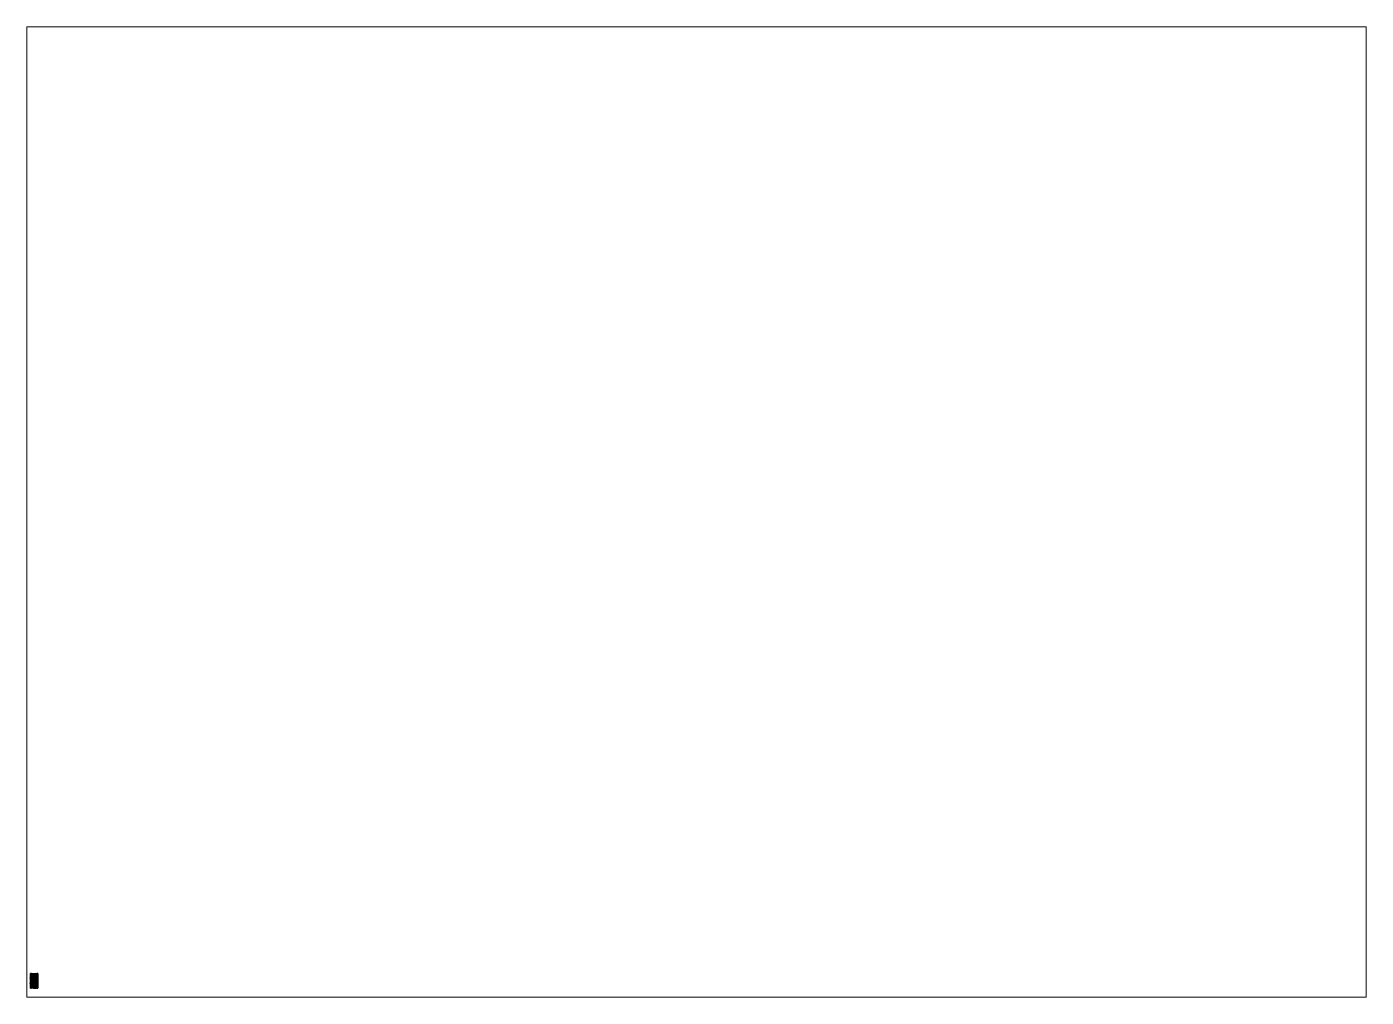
# Paper-space layout 'Layout1' of a CAD drawing. Header units: millimetres. Extents: x 28 to 251, y 20 to 181.
# The model-space entities are those that its viewports show. They can reach past a viewport. Long polylines and large blocks are cut down to what shows.
import ezdxf

# ---------------------------------------------------------------- set-up
doc = ezdxf.new("R2010")
doc.units = ezdxf.units.MM
for name, color, linetype in [('balances', 4, 'Continuous'), ('barrel', 1, 'Continuous'), ('light', 2, 'Continuous'), ('mudguard', 5, 'Continuous'), ('tracks', 8, 'Continuous'), ('turret', 2, 'Continuous'), ('wheels', 2, 'Continuous')]:
    doc.layers.add(name, color=color, linetype=linetype)

msp = doc.modelspace()

# ---------------------------------------------------------------- linework, layer by layer
for points in [[(-0.93, 0.66, 1.14), (-0.79, 0.59, 1.49), (-0.7, 0.69, 1.49), (-0.79, 0.81, 1.14)], [(-0.83, 0.77, 1.14), (-0.83, -0.62, 1.14), (-0.93, -0.44, 1.14), (-0.93, 0.66, 1.14)], [(-0.93, -0.44, 1.14), (-0.79, -0.44, 1.49), (-0.79, 0.59, 1.49), (-0.93, 0.66, 1.14)], [(-0.83, 2.07, 0.76), (-0.83, 0.84, 0.76), (-0.83, 0.84, 1.14), (-0.83, 2.11, 0.88)], [(0.83, 2.11, 0.88), (0.83, 2.07, 0.76), (-0.83, 2.07, 0.76), (-0.83, 2.11, 0.88)], [(-0.83, 2.11, 0.88), (0.17, 1.02, 1.1), (0.78, 1.02, 1.1), (0.83, 2.11, 0.88)], [(-0.83, 0.84, 1.14), (0.17, 0.84, 1.14), (0.17, 1.02, 1.1), (-0.83, 2.11, 0.88)], [(0.83, 2.07, 0.76), (0.83, 1.68, 0.38), (-0.83, 1.68, 0.38), (-0.83, 2.07, 0.76)], [(-0.83, 1.68, 0.38), (-0.83, -1.99, 0.38), (-0.83, -2.12, 0.76), (-0.83, 2.07, 0.76)], [(0.83, 1.68, 0.38), (0.83, -1.99, 0.38), (-0.83, -1.99, 0.38), (-0.83, 1.68, 0.38)], [(-0.83, 0.84, 0.76), (-0.83, -0.73, 0.76), (-0.83, -0.73, 1.14), (-0.83, 0.84, 1.14)], [(-0.83, 0.84, 1.14), (-0.79, 0.81, 1.14), (0.17, 0.81, 1.14), (0.17, 0.84, 1.14)], [(-0.83, 0.77, 1.14), (-0.83, 0.77, 1.14), (-0.79, 0.81, 1.14), (-0.83, 0.84, 1.14)], [(-0.79, 0.81, 1.14), (-0.7, 0.69, 1.49), (0.17, 0.69, 1.49), (0.17, 0.81, 1.14)], [(-0.7, 0.69, 1.49), (-0.79, 0.59, 1.49), (0.17, 0.59, 1.49), (0.17, 0.69, 1.49)], [(-0.79, 0.59, 1.49), (-0.79, -0.44, 1.49), (0.78, -0.44, 1.49), (0.78, 0.59, 1.49)], [(0.17, 0.91, 1.14), (0.17, 1.02, 1.1), (0.17, 0.84, 1.14)], [(0.78, 0.91, 1.14), (0.78, 1.02, 1.1), (0.17, 1.02, 1.1), (0.17, 0.91, 1.14)], [(0.17, 0.84, 1.14), (0.78, 0.84, 1.14), (0.78, 0.91, 1.14), (0.17, 0.91, 1.14)], [(0.17, 0.81, 1.49), (0.17, 0.84, 1.14), (0.17, 0.81, 1.14), (0.17, 0.69, 1.49)], [(0.78, 0.81, 1.49), (0.78, 0.84, 1.14), (0.17, 0.84, 1.14), (0.17, 0.81, 1.49)], [(0.17, 0.59, 1.49), (0.78, 0.59, 1.49), (0.78, 0.81, 1.49), (0.17, 0.81, 1.49)], [(0.78, 0.84, 1.14), (0.83, 0.84, 1.14), (0.83, 2.11, 0.88), (0.78, 1.02, 1.1)], [(0.78, 0.84, 1.14), (0.78, 0.84, 1.14), (0.78, 1.02, 1.1), (0.78, 0.91, 1.14)], [(0.78, 0.59, 1.49), (0.79, 0.81, 1.14), (0.78, 0.84, 1.14), (0.78, 0.81, 1.49)], [(0.79, 0.81, 1.14), (0.83, 0.77, 1.14), (0.83, 0.84, 1.14), (0.78, 0.84, 1.14)], [(0.78, 0.59, 1.49), (0.78, 0.59, 1.49), (0.93, 0.66, 1.14), (0.79, 0.81, 1.14)], [(0.78, 0.59, 1.49), (0.78, -0.44, 1.49), (0.93, -0.44, 1.14), (0.93, 0.66, 1.14)], [(0.83, 0.84, 1.14), (0.83, 0.84, 0.76), (0.83, 2.07, 0.76), (0.83, 2.11, 0.88)], [(0.83, -2.12, 0.76), (0.83, -1.99, 0.38), (0.83, 1.68, 0.38), (0.83, 2.07, 0.76)], [(0.83, -0.73, 1.14), (0.83, -0.73, 0.76), (0.83, 0.84, 0.76), (0.83, 0.84, 1.14)], [(0.93, 0.66, 1.14), (0.93, -0.44, 1.14), (0.83, -0.65, 1.14), (0.83, 0.77, 1.14)], [(-0.79, -0.69, 1.14), (-0.62, -0.69, 1.49), (-0.79, -0.44, 1.49), (-0.93, -0.44, 1.14)], [(-0.83, -0.73, 1.14), (-0.83, -0.73, 1.14), (-0.79, -0.69, 1.14), (-0.83, -0.62, 1.14)], [(-0.79, -0.69, 1.14), (-0.83, -0.73, 1.14), (-0.54, -0.73, 1.14), (-0.54, -0.69, 1.14)], [(-0.83, -0.73, 0.76), (-0.83, -2.12, 0.76), (-0.83, -2.12, 0.89), (-0.83, -0.73, 1.14)], [(-0.83, -0.73, 1.14), (-0.83, -2.12, 0.89), (-0.54, -1.42, 1.02), (-0.54, -0.73, 1.14)], [(-0.83, -2.12, 0.89), (0.23, -2.12, 0.89), (0.23, -1.76, 0.95), (-0.54, -1.42, 1.02)], [(-0.83, -2.12, 0.76), (-0.83, -1.99, 0.38), (0.83, -1.99, 0.38), (0.83, -2.12, 0.76)], [(-0.83, -2.12, 0.89), (-0.83, -2.12, 0.76), (0.83, -2.12, 0.76), (0.83, -2.12, 0.89)], [(-0.79, -0.44, 1.49), (-0.62, -0.69, 1.49), (0.61, -0.69, 1.49), (0.78, -0.44, 1.49)], [(-0.54, -0.69, 1.14), (-0.54, -0.69, 1.34), (-0.62, -0.69, 1.49), (-0.79, -0.69, 1.14)], [(0.4, -0.69, 1.34), (0.61, -0.69, 1.49), (-0.62, -0.69, 1.49), (-0.54, -0.69, 1.34)], [(-0.45, -2.21, 0.94), (-0.48, -2.18, 0.87), (-0.62, -2.28, 0.91), (-0.55, -2.27, 0.96)], [(-0.48, -2.18, 0.87), (-0.45, -2.25, 0.84), (-0.55, -2.31, 0.87), (-0.62, -2.28, 0.91)], [(-0.55, -2.27, 0.96), (-0.48, -2.31, 0.93), (-0.55, -2.31, 0.87), (-0.62, -2.28, 0.91)], [(-0.42, -2.28, 0.91), (-0.45, -2.21, 0.94), (-0.55, -2.27, 0.96), (-0.48, -2.31, 0.93)], [(-0.45, -2.25, 0.84), (-0.42, -2.28, 0.91), (-0.48, -2.31, 0.93), (-0.55, -2.31, 0.87)], [(-0.54, -0.73, 1.14), (-0.54, -1.42, 1.02), (-0.54, -1.42, 1.22), (-0.54, -0.69, 1.34)], [(-0.54, -0.69, 1.34), (-0.54, -1.42, 1.22), (0.4, -1.42, 1.22), (0.4, -0.69, 1.34)], [(-0.54, -1.42, 1.02), (0.23, -1.76, 0.95), (0.83, -1.76, 0.95), (0.4, -1.42, 1.02)], [(-0.54, -1.42, 1.22), (-0.54, -1.42, 1.02), (0.4, -1.42, 1.02), (0.4, -1.42, 1.22)], [(-0.2, -2.21, 0.94), (-0.2, -2.18, 0.87), (-0.48, -2.18, 0.87), (-0.45, -2.21, 0.94)], [(-0.2, -2.18, 0.87), (-0.2, -2.25, 0.84), (-0.45, -2.25, 0.84), (-0.48, -2.18, 0.87)], [(-0.2, -2.28, 0.91), (-0.2, -2.21, 0.94), (-0.45, -2.21, 0.94), (-0.42, -2.28, 0.91)], [(-0.2, -2.25, 0.84), (-0.2, -2.28, 0.91), (-0.42, -2.28, 0.91), (-0.45, -2.25, 0.84)], [(0.6, -2.18, 0.99), (0.6, -2.12, 0.89), (-0.2, -2.12, 0.89), (-0.2, -2.18, 0.99)], [(0.6, -2.12, 0.89), (0.6, -2.18, 0.79), (-0.2, -2.18, 0.79), (-0.2, -2.12, 0.89)], [(-0.2, -2.3, 0.99), (-0.2, -2.18, 0.99), (-0.2, -2.12, 0.89), (-0.2, -2.36, 0.89)], [(-0.2, -2.36, 0.89), (-0.2, -2.12, 0.89), (-0.2, -2.18, 0.79), (-0.2, -2.3, 0.79)], [(0.6, -2.3, 0.99), (0.6, -2.18, 0.99), (-0.2, -2.18, 0.99), (-0.2, -2.3, 0.99)], [(0.6, -2.18, 0.79), (0.6, -2.3, 0.79), (-0.2, -2.3, 0.79), (-0.2, -2.18, 0.79)], [(0.6, -2.36, 0.89), (0.6, -2.3, 0.99), (-0.2, -2.3, 0.99), (-0.2, -2.36, 0.89)], [(0.6, -2.3, 0.79), (0.6, -2.36, 0.89), (-0.2, -2.36, 0.89), (-0.2, -2.3, 0.79)], [(0.83, -1.85, 1.14), (0.83, -1.76, 0.95), (0.23, -1.76, 0.95), (0.23, -1.85, 1.14)], [(0.23, -1.76, 0.95), (0.23, -2.12, 0.89), (0.23, -2.17, 1.19), (0.23, -1.85, 1.14)], [(0.23, -1.85, 1.14), (0.23, -2.17, 1.19), (0.83, -2.17, 1.19), (0.83, -1.85, 1.14)], [(0.23, -2.17, 1.19), (0.23, -2.12, 0.89), (0.83, -2.12, 0.89), (0.83, -2.17, 1.19)], [(0.4, -1.42, 1.22), (0.4, -1.42, 1.02), (0.4, -0.73, 1.14), (0.4, -0.69, 1.34)], [(0.4, -0.69, 1.14), (0.4, -0.73, 1.14), (0.83, -0.73, 1.14), (0.81, -0.69, 1.14)], [(0.4, -0.69, 1.34), (0.4, -0.69, 1.34), (0.4, -0.73, 1.14), (0.4, -0.69, 1.14)], [(0.4, -0.69, 1.14), (0.81, -0.69, 1.14), (0.61, -0.69, 1.49), (0.4, -0.69, 1.34)], [(0.4, -0.73, 1.14), (0.4, -1.42, 1.02), (0.83, -1.76, 0.95), (0.83, -0.73, 1.14)], [(0.6, -2.36, 0.89), (0.6, -2.12, 0.89), (0.6, -2.18, 0.99), (0.6, -2.3, 0.99)], [(0.6, -2.3, 0.79), (0.6, -2.18, 0.79), (0.6, -2.12, 0.89), (0.6, -2.36, 0.89)], [(0.68, -2.23, 0.94), (0.63, -2.18, 0.89), (0.6, -2.19, 0.89), (0.6, -2.24, 0.94)], [(0.63, -2.18, 0.89), (0.68, -2.23, 0.84), (0.6, -2.24, 0.84), (0.6, -2.19, 0.89)], [(0.72, -2.27, 0.89), (0.68, -2.23, 0.94), (0.6, -2.24, 0.94), (0.6, -2.29, 0.89)], [(0.68, -2.23, 0.84), (0.72, -2.27, 0.89), (0.6, -2.29, 0.89), (0.6, -2.24, 0.84)], [(0.78, -0.44, 1.49), (0.61, -0.69, 1.49), (0.81, -0.69, 1.14), (0.93, -0.44, 1.14)], [(0.69, -2.12, 0.94), (0.64, -2.12, 0.89), (0.63, -2.18, 0.89), (0.68, -2.23, 0.94)], [(0.64, -2.12, 0.89), (0.69, -2.12, 0.84), (0.68, -2.23, 0.84), (0.63, -2.18, 0.89)], [(0.74, -2.12, 0.89), (0.69, -2.12, 0.94), (0.68, -2.23, 0.94), (0.72, -2.27, 0.89)], [(0.69, -2.12, 0.84), (0.74, -2.12, 0.89), (0.72, -2.27, 0.89), (0.68, -2.23, 0.84)], [(0.83, -2.12, 0.89), (0.83, -2.12, 0.76), (0.83, -0.73, 0.76), (0.83, -0.73, 1.14)], [(0.83, -2.17, 1.19), (0.83, -2.12, 0.89), (0.83, -1.76, 0.95), (0.83, -1.85, 1.14)]]:
    msp.add_3dface(points)
at = {"layer": 'balances'}
for points in [[(1.22, 0.86, 0.55), (1.22, 0.91, 0.47), (-1.22, 0.91, 0.47), (-1.22, 0.86, 0.55)], [(1.22, 0.91, 0.47), (1.22, 0.86, 0.39), (-1.22, 0.86, 0.39), (-1.22, 0.91, 0.47)], [(-1.22, 0.86, 0.39), (-1.22, 0.78, 0.39), (-1.22, 0.73, 0.47), (-1.22, 0.91, 0.47)], [(-1.22, 0.91, 0.47), (-1.22, 0.73, 0.47), (-1.22, 0.78, 0.55), (-1.22, 0.86, 0.55)], [(1.22, 0.78, 0.55), (1.22, 0.86, 0.55), (-1.22, 0.86, 0.55), (-1.22, 0.78, 0.55)], [(1.22, 0.86, 0.39), (1.22, 0.78, 0.39), (-1.22, 0.78, 0.39), (-1.22, 0.86, 0.39)], [(1.22, 0.73, 0.47), (1.22, 0.78, 0.55), (-1.22, 0.78, 0.55), (-1.22, 0.73, 0.47)], [(1.22, 0.78, 0.39), (1.22, 0.73, 0.47), (-1.22, 0.73, 0.47), (-1.22, 0.78, 0.39)], [(-1.17, 1.25, 0.2), (-1.17, 1.21, 0.2), (-1.17, 1.19, 0.23), (-1.17, 1.27, 0.23)], [(-0.88, 1.27, 0.23), (-0.88, 1.25, 0.2), (-1.17, 1.25, 0.2), (-1.17, 1.27, 0.23)], [(-1.17, 1.27, 0.23), (-1.17, 1.19, 0.23), (-1.17, 1.21, 0.26), (-1.17, 1.25, 0.26)], [(-0.88, 1.25, 0.26), (-0.88, 1.27, 0.23), (-1.17, 1.27, 0.23), (-1.17, 1.25, 0.26)], [(-0.88, 1.25, 0.2), (-0.88, 1.21, 0.2), (-1.17, 1.21, 0.2), (-1.17, 1.25, 0.2)], [(-0.88, 1.21, 0.26), (-0.88, 1.25, 0.26), (-1.17, 1.25, 0.26), (-1.17, 1.21, 0.26)], [(-0.88, 1.21, 0.2), (-0.88, 1.19, 0.23), (-1.17, 1.19, 0.23), (-1.17, 1.21, 0.2)], [(-0.88, 1.19, 0.23), (-0.88, 1.21, 0.26), (-1.17, 1.21, 0.26), (-1.17, 1.19, 0.23)], [(-1.17, 0.43, 0.2), (-1.17, 0.39, 0.2), (-1.17, 0.37, 0.23), (-1.17, 0.45, 0.23)], [(-0.88, 0.45, 0.23), (-0.88, 0.43, 0.2), (-1.17, 0.43, 0.2), (-1.17, 0.45, 0.23)], [(-1.17, 0.45, 0.23), (-1.17, 0.37, 0.23), (-1.17, 0.39, 0.26), (-1.17, 0.43, 0.26)], [(-0.88, 0.43, 0.26), (-0.88, 0.45, 0.23), (-1.17, 0.45, 0.23), (-1.17, 0.43, 0.26)], [(-0.88, 0.43, 0.2), (-0.88, 0.39, 0.2), (-1.17, 0.39, 0.2), (-1.17, 0.43, 0.2)], [(-0.88, 0.39, 0.26), (-0.88, 0.43, 0.26), (-1.17, 0.43, 0.26), (-1.17, 0.39, 0.26)], [(-0.88, 0.39, 0.2), (-0.88, 0.37, 0.23), (-1.17, 0.37, 0.23), (-1.17, 0.39, 0.2)], [(-0.88, 0.37, 0.23), (-0.88, 0.39, 0.26), (-1.17, 0.39, 0.26), (-1.17, 0.37, 0.23)], [(-1.15, 1.45, 0.19), (-1.15, 1.23, 0.25), (-1.11, 1.23, 0.25), (-1.11, 1.45, 0.19)], [(-1.15, 1.45, 0.15), (-1.15, 1.23, 0.1), (-1.15, 1.23, 0.25), (-1.15, 1.45, 0.19)], [(-1.11, 1.45, 0.19), (-1.11, 1.45, 0.15), (-1.15, 1.45, 0.15), (-1.15, 1.45, 0.19)], [(-1.11, 1.45, 0.15), (-1.11, 1.23, 0.1), (-1.15, 1.23, 0.1), (-1.15, 1.45, 0.15)], [(-1.11, 1.01, 0.2), (-1.11, 1.23, 0.25), (-1.15, 1.23, 0.25), (-1.15, 1.01, 0.2)], [(-1.15, 1.01, 0.2), (-1.15, 1.23, 0.25), (-1.15, 1.23, 0.1), (-1.15, 1.01, 0.16)], [(-1.15, 1.01, 0.16), (-1.15, 1.23, 0.1), (-1.11, 1.23, 0.1), (-1.11, 1.01, 0.16)], [(-1.11, 1.01, 0.16), (-1.11, 1.01, 0.2), (-1.15, 1.01, 0.2), (-1.15, 1.01, 0.16)], [(-1.15, 0.63, 0.19), (-1.15, 0.41, 0.25), (-1.11, 0.41, 0.25), (-1.11, 0.63, 0.19)], [(-1.15, 0.63, 0.15), (-1.15, 0.41, 0.1), (-1.15, 0.41, 0.25), (-1.15, 0.63, 0.19)], [(-1.11, 0.63, 0.15), (-1.11, 0.41, 0.1), (-1.15, 0.41, 0.1), (-1.15, 0.63, 0.15)], [(-1.11, 0.63, 0.19), (-1.11, 0.63, 0.15), (-1.15, 0.63, 0.15), (-1.15, 0.63, 0.19)], [(-1.11, 0.19, 0.2), (-1.11, 0.41, 0.25), (-1.15, 0.41, 0.25), (-1.15, 0.19, 0.2)], [(-1.15, 0.19, 0.2), (-1.15, 0.41, 0.25), (-1.15, 0.41, 0.1), (-1.15, 0.19, 0.16)], [(-1.15, 0.19, 0.16), (-1.15, 0.41, 0.1), (-1.11, 0.41, 0.1), (-1.11, 0.19, 0.16)], [(-1.11, 0.19, 0.16), (-1.11, 0.19, 0.2), (-1.15, 0.19, 0.2), (-1.15, 0.19, 0.16)], [(-1.11, 1.23, 0.25), (-1.11, 1.23, 0.1), (-1.11, 1.45, 0.15), (-1.11, 1.45, 0.19)], [(-1.11, 1.23, 0.1), (-1.11, 1.23, 0.25), (-1.11, 1.01, 0.2), (-1.11, 1.01, 0.16)], [(-1.11, 0.41, 0.25), (-1.11, 0.41, 0.1), (-1.11, 0.63, 0.15), (-1.11, 0.63, 0.19)], [(-1.11, 0.41, 0.1), (-1.11, 0.41, 0.25), (-1.11, 0.19, 0.2), (-1.11, 0.19, 0.16)], [(-0.99, 1.22, 0.39), (-0.99, 1.26, 0.23), (-1.06, 1.26, 0.23), (-1.06, 1.22, 0.39)], [(-1.06, 1.26, 0.23), (-1.06, 1.2, 0.23), (-1.06, 0.92, 0.39), (-1.06, 1.22, 0.39)], [(-0.99, 0.94, 0.58), (-0.99, 1.22, 0.39), (-1.06, 1.22, 0.39), (-1.06, 0.94, 0.58)], [(-1.06, 1.22, 0.39), (-1.06, 0.61, 0.39), (-1.06, 0.78, 0.59), (-1.06, 0.94, 0.58)], [(-1.06, 0.92, 0.39), (-1.06, 1.2, 0.23), (-0.99, 1.2, 0.23), (-0.99, 0.92, 0.39)], [(-1.06, 0.94, 0.58), (-1.06, 0.78, 0.59), (-0.99, 0.78, 0.59), (-0.99, 0.94, 0.58)], [(-0.99, 0.92, 0.39), (-0.99, 0.61, 0.39), (-1.06, 0.61, 0.39), (-1.06, 0.92, 0.39)], [(-1.06, 0.89, 0.23), (-1.06, 0.38, 0.23), (-1.06, 0.63, 0.39), (-1.06, 0.89, 0.39)], [(-0.99, 0.89, 0.23), (-0.99, 0.38, 0.23), (-1.06, 0.38, 0.23), (-1.06, 0.89, 0.23)], [(-0.99, 0.89, 0.39), (-0.99, 0.89, 0.23), (-1.06, 0.89, 0.23), (-1.06, 0.89, 0.39)], [(-1.06, 0.78, 0.59), (-1.06, 0.61, 0.39), (-0.99, 0.61, 0.39), (-0.99, 0.78, 0.59)], [(-1.06, 0.63, 0.39), (-1.06, 0.38, 0.23), (-0.99, 0.38, 0.23), (-0.99, 0.63, 0.39)], [(-0.99, 0.92, 0.39), (-0.99, 1.2, 0.23), (-0.99, 1.26, 0.23), (-0.99, 1.22, 0.39)], [(-0.99, 0.78, 0.59), (-0.99, 0.61, 0.39), (-0.99, 1.22, 0.39), (-0.99, 0.94, 0.58)], [(-0.99, 0.63, 0.39), (-0.99, 0.38, 0.23), (-0.99, 0.89, 0.23), (-0.99, 0.89, 0.39)], [(-0.94, 1.45, 0.15), (-0.94, 1.23, 0.1), (-0.94, 1.23, 0.25), (-0.94, 1.45, 0.19)], [(-0.94, 1.45, 0.19), (-0.94, 1.23, 0.25), (-0.9, 1.23, 0.25), (-0.9, 1.45, 0.19)], [(-0.9, 1.45, 0.15), (-0.9, 1.23, 0.1), (-0.94, 1.23, 0.1), (-0.94, 1.45, 0.15)], [(-0.9, 1.45, 0.19), (-0.9, 1.45, 0.15), (-0.94, 1.45, 0.15), (-0.94, 1.45, 0.19)], [(-0.94, 1.01, 0.2), (-0.94, 1.23, 0.25), (-0.94, 1.23, 0.1), (-0.94, 1.01, 0.16)], [(-0.9, 1.01, 0.2), (-0.9, 1.23, 0.25), (-0.94, 1.23, 0.25), (-0.94, 1.01, 0.2)], [(-0.94, 1.01, 0.16), (-0.94, 1.23, 0.1), (-0.9, 1.23, 0.1), (-0.9, 1.01, 0.16)], [(-0.9, 1.01, 0.16), (-0.9, 1.01, 0.2), (-0.94, 1.01, 0.2), (-0.94, 1.01, 0.16)], [(-0.94, 0.63, 0.19), (-0.94, 0.41, 0.25), (-0.9, 0.41, 0.25), (-0.9, 0.63, 0.19)], [(-0.94, 0.63, 0.15), (-0.94, 0.41, 0.1), (-0.94, 0.41, 0.25), (-0.94, 0.63, 0.19)], [(-0.9, 0.63, 0.15), (-0.9, 0.41, 0.1), (-0.94, 0.41, 0.1), (-0.94, 0.63, 0.15)], [(-0.9, 0.63, 0.19), (-0.9, 0.63, 0.15), (-0.94, 0.63, 0.15), (-0.94, 0.63, 0.19)], [(-0.9, 0.19, 0.2), (-0.9, 0.41, 0.25), (-0.94, 0.41, 0.25), (-0.94, 0.19, 0.2)], [(-0.94, 0.19, 0.2), (-0.94, 0.41, 0.25), (-0.94, 0.41, 0.1), (-0.94, 0.19, 0.16)], [(-0.94, 0.19, 0.16), (-0.94, 0.41, 0.1), (-0.9, 0.41, 0.1), (-0.9, 0.19, 0.16)], [(-0.9, 0.19, 0.16), (-0.9, 0.19, 0.2), (-0.94, 0.19, 0.2), (-0.94, 0.19, 0.16)], [(-0.9, 1.23, 0.25), (-0.9, 1.23, 0.1), (-0.9, 1.45, 0.15), (-0.9, 1.45, 0.19)], [(-0.9, 1.23, 0.1), (-0.9, 1.23, 0.25), (-0.9, 1.01, 0.2), (-0.9, 1.01, 0.16)], [(-0.9, 0.41, 0.25), (-0.9, 0.41, 0.1), (-0.9, 0.63, 0.15), (-0.9, 0.63, 0.19)], [(-0.9, 0.41, 0.1), (-0.9, 0.41, 0.25), (-0.9, 0.19, 0.2), (-0.9, 0.19, 0.16)], [(-0.88, 1.27, 0.23), (-0.88, 1.19, 0.23), (-0.88, 1.21, 0.2), (-0.88, 1.25, 0.2)], [(-0.88, 1.25, 0.26), (-0.88, 1.21, 0.26), (-0.88, 1.19, 0.23), (-0.88, 1.27, 0.23)], [(-0.88, 0.45, 0.23), (-0.88, 0.37, 0.23), (-0.88, 0.39, 0.2), (-0.88, 0.43, 0.2)], [(-0.88, 0.43, 0.26), (-0.88, 0.39, 0.26), (-0.88, 0.37, 0.23), (-0.88, 0.45, 0.23)], [(1.17, 1.25, 0.26), (1.17, 1.27, 0.23), (0.88, 1.27, 0.23), (0.88, 1.25, 0.26)], [(1.17, 1.27, 0.23), (1.17, 1.25, 0.2), (0.88, 1.25, 0.2), (0.88, 1.27, 0.23)], [(0.88, 1.25, 0.2), (0.88, 1.21, 0.2), (0.88, 1.19, 0.23), (0.88, 1.27, 0.23)], [(0.88, 1.27, 0.23), (0.88, 1.19, 0.23), (0.88, 1.21, 0.26), (0.88, 1.25, 0.26)], [(1.17, 1.21, 0.26), (1.17, 1.25, 0.26), (0.88, 1.25, 0.26), (0.88, 1.21, 0.26)], [(1.17, 1.25, 0.2), (1.17, 1.21, 0.2), (0.88, 1.21, 0.2), (0.88, 1.25, 0.2)], [(1.17, 1.19, 0.23), (1.17, 1.21, 0.26), (0.88, 1.21, 0.26), (0.88, 1.19, 0.23)], [(1.17, 1.21, 0.2), (1.17, 1.19, 0.23), (0.88, 1.19, 0.23), (0.88, 1.21, 0.2)], [(1.17, 0.45, 0.23), (1.17, 0.43, 0.2), (0.88, 0.43, 0.2), (0.88, 0.45, 0.23)], [(1.17, 0.43, 0.26), (1.17, 0.45, 0.23), (0.88, 0.45, 0.23), (0.88, 0.43, 0.26)], [(0.88, 0.43, 0.2), (0.88, 0.39, 0.2), (0.88, 0.37, 0.23), (0.88, 0.45, 0.23)], [(0.88, 0.45, 0.23), (0.88, 0.37, 0.23), (0.88, 0.39, 0.26), (0.88, 0.43, 0.26)], [(1.17, 0.43, 0.2), (1.17, 0.39, 0.2), (0.88, 0.39, 0.2), (0.88, 0.43, 0.2)], [(1.17, 0.39, 0.26), (1.17, 0.43, 0.26), (0.88, 0.43, 0.26), (0.88, 0.39, 0.26)], [(1.17, 0.39, 0.2), (1.17, 0.37, 0.23), (0.88, 0.37, 0.23), (0.88, 0.39, 0.2)], [(1.17, 0.37, 0.23), (1.17, 0.39, 0.26), (0.88, 0.39, 0.26), (0.88, 0.37, 0.23)], [(0.9, 1.45, 0.15), (0.9, 1.23, 0.1), (0.9, 1.23, 0.25), (0.9, 1.45, 0.19)], [(0.9, 1.45, 0.19), (0.9, 1.23, 0.25), (0.94, 1.23, 0.25), (0.94, 1.45, 0.19)], [(0.94, 1.45, 0.15), (0.94, 1.23, 0.1), (0.9, 1.23, 0.1), (0.9, 1.45, 0.15)], [(0.94, 1.45, 0.19), (0.94, 1.45, 0.15), (0.9, 1.45, 0.15), (0.9, 1.45, 0.19)], [(0.9, 1.01, 0.2), (0.9, 1.23, 0.25), (0.9, 1.23, 0.1), (0.9, 1.01, 0.16)], [(0.94, 1.01, 0.2), (0.94, 1.23, 0.25), (0.9, 1.23, 0.25), (0.9, 1.01, 0.2)], [(0.9, 1.01, 0.16), (0.9, 1.23, 0.1), (0.94, 1.23, 0.1), (0.94, 1.01, 0.16)], [(0.94, 1.01, 0.16), (0.94, 1.01, 0.2), (0.9, 1.01, 0.2), (0.9, 1.01, 0.16)], [(0.9, 0.63, 0.19), (0.9, 0.41, 0.25), (0.94, 0.41, 0.25), (0.94, 0.63, 0.19)], [(0.9, 0.63, 0.15), (0.9, 0.41, 0.1), (0.9, 0.41, 0.25), (0.9, 0.63, 0.19)], [(0.94, 0.63, 0.19), (0.94, 0.63, 0.15), (0.9, 0.63, 0.15), (0.9, 0.63, 0.19)], [(0.94, 0.63, 0.15), (0.94, 0.41, 0.1), (0.9, 0.41, 0.1), (0.9, 0.63, 0.15)], [(0.94, 0.19, 0.2), (0.94, 0.41, 0.25), (0.9, 0.41, 0.25), (0.9, 0.19, 0.2)], [(0.9, 0.19, 0.2), (0.9, 0.41, 0.25), (0.9, 0.41, 0.1), (0.9, 0.19, 0.16)], [(0.9, 0.19, 0.16), (0.9, 0.41, 0.1), (0.94, 0.41, 0.1), (0.94, 0.19, 0.16)], [(0.94, 0.19, 0.16), (0.94, 0.19, 0.2), (0.9, 0.19, 0.2), (0.9, 0.19, 0.16)], [(0.94, 1.23, 0.25), (0.94, 1.23, 0.1), (0.94, 1.45, 0.15), (0.94, 1.45, 0.19)], [(0.94, 1.23, 0.1), (0.94, 1.23, 0.25), (0.94, 1.01, 0.2), (0.94, 1.01, 0.16)], [(0.94, 0.41, 0.25), (0.94, 0.41, 0.1), (0.94, 0.63, 0.15), (0.94, 0.63, 0.19)], [(0.94, 0.41, 0.1), (0.94, 0.41, 0.25), (0.94, 0.19, 0.2), (0.94, 0.19, 0.16)], [(1.06, 1.22, 0.39), (1.06, 1.26, 0.23), (0.99, 1.26, 0.23), (0.99, 1.22, 0.39)], [(0.99, 1.26, 0.23), (0.99, 1.2, 0.23), (0.99, 0.92, 0.39), (0.99, 1.22, 0.39)], [(1.06, 0.94, 0.58), (1.06, 1.22, 0.39), (0.99, 1.22, 0.39), (0.99, 0.94, 0.58)], [(0.99, 1.22, 0.39), (0.99, 0.61, 0.39), (0.99, 0.78, 0.59), (0.99, 0.94, 0.58)], [(0.99, 0.92, 0.39), (0.99, 1.2, 0.23), (1.06, 1.2, 0.23), (1.06, 0.92, 0.39)], [(0.99, 0.94, 0.58), (0.99, 0.78, 0.59), (1.06, 0.78, 0.59), (1.06, 0.94, 0.58)], [(1.06, 0.92, 0.39), (1.06, 0.61, 0.39), (0.99, 0.61, 0.39), (0.99, 0.92, 0.39)], [(1.06, 0.89, 0.39), (1.06, 0.89, 0.23), (0.99, 0.89, 0.23), (0.99, 0.89, 0.39)], [(0.99, 0.89, 0.23), (0.99, 0.38, 0.23), (0.99, 0.63, 0.39), (0.99, 0.89, 0.39)], [(1.06, 0.89, 0.23), (1.06, 0.38, 0.23), (0.99, 0.38, 0.23), (0.99, 0.89, 0.23)], [(0.99, 0.78, 0.59), (0.99, 0.61, 0.39), (1.06, 0.61, 0.39), (1.06, 0.78, 0.59)], [(0.99, 0.63, 0.39), (0.99, 0.38, 0.23), (1.06, 0.38, 0.23), (1.06, 0.63, 0.39)], [(1.06, 0.92, 0.39), (1.06, 1.2, 0.23), (1.06, 1.26, 0.23), (1.06, 1.22, 0.39)], [(1.06, 0.78, 0.59), (1.06, 0.61, 0.39), (1.06, 1.22, 0.39), (1.06, 0.94, 0.58)], [(1.06, 0.63, 0.39), (1.06, 0.38, 0.23), (1.06, 0.89, 0.23), (1.06, 0.89, 0.39)], [(1.15, 1.45, 0.19), (1.15, 1.45, 0.15), (1.11, 1.45, 0.15), (1.11, 1.45, 0.19)], [(1.11, 1.45, 0.15), (1.11, 1.23, 0.1), (1.11, 1.23, 0.25), (1.11, 1.45, 0.19)], [(1.15, 1.45, 0.15), (1.15, 1.23, 0.1), (1.11, 1.23, 0.1), (1.11, 1.45, 0.15)], [(1.11, 1.45, 0.19), (1.11, 1.23, 0.25), (1.15, 1.23, 0.25), (1.15, 1.45, 0.19)], [(1.11, 1.01, 0.2), (1.11, 1.23, 0.25), (1.11, 1.23, 0.1), (1.11, 1.01, 0.16)], [(1.15, 1.01, 0.2), (1.15, 1.23, 0.25), (1.11, 1.23, 0.25), (1.11, 1.01, 0.2)], [(1.11, 1.01, 0.16), (1.11, 1.23, 0.1), (1.15, 1.23, 0.1), (1.15, 1.01, 0.16)], [(1.15, 1.01, 0.16), (1.15, 1.01, 0.2), (1.11, 1.01, 0.2), (1.11, 1.01, 0.16)], [(1.11, 0.63, 0.15), (1.11, 0.41, 0.1), (1.11, 0.41, 0.25), (1.11, 0.63, 0.19)], [(1.11, 0.63, 0.19), (1.11, 0.41, 0.25), (1.15, 0.41, 0.25), (1.15, 0.63, 0.19)], [(1.15, 0.63, 0.15), (1.15, 0.41, 0.1), (1.11, 0.41, 0.1), (1.11, 0.63, 0.15)], [(1.15, 0.63, 0.19), (1.15, 0.63, 0.15), (1.11, 0.63, 0.15), (1.11, 0.63, 0.19)], [(1.11, 0.19, 0.2), (1.11, 0.41, 0.25), (1.11, 0.41, 0.1), (1.11, 0.19, 0.16)], [(1.15, 0.19, 0.2), (1.15, 0.41, 0.25), (1.11, 0.41, 0.25), (1.11, 0.19, 0.2)], [(1.11, 0.19, 0.16), (1.11, 0.41, 0.1), (1.15, 0.41, 0.1), (1.15, 0.19, 0.16)], [(1.15, 0.19, 0.16), (1.15, 0.19, 0.2), (1.11, 0.19, 0.2), (1.11, 0.19, 0.16)], [(1.15, 1.23, 0.25), (1.15, 1.23, 0.1), (1.15, 1.45, 0.15), (1.15, 1.45, 0.19)], [(1.15, 1.23, 0.1), (1.15, 1.23, 0.25), (1.15, 1.01, 0.2), (1.15, 1.01, 0.16)], [(1.15, 0.41, 0.25), (1.15, 0.41, 0.1), (1.15, 0.63, 0.15), (1.15, 0.63, 0.19)], [(1.15, 0.41, 0.1), (1.15, 0.41, 0.25), (1.15, 0.19, 0.2), (1.15, 0.19, 0.16)], [(1.17, 1.27, 0.23), (1.17, 1.19, 0.23), (1.17, 1.21, 0.2), (1.17, 1.25, 0.2)], [(1.17, 1.25, 0.26), (1.17, 1.21, 0.26), (1.17, 1.19, 0.23), (1.17, 1.27, 0.23)], [(1.17, 0.45, 0.23), (1.17, 0.37, 0.23), (1.17, 0.39, 0.2), (1.17, 0.43, 0.2)], [(1.17, 0.43, 0.26), (1.17, 0.39, 0.26), (1.17, 0.37, 0.23), (1.17, 0.45, 0.23)], [(1.22, 0.86, 0.39), (1.22, 0.91, 0.47), (1.22, 0.73, 0.47), (1.22, 0.78, 0.39)], [(1.22, 0.91, 0.47), (1.22, 0.86, 0.55), (1.22, 0.78, 0.55), (1.22, 0.73, 0.47)], [(-1.22, -0.87, 0.39), (-1.22, -0.91, 0.47), (-1.22, -0.73, 0.47), (-1.22, -0.78, 0.39)], [(-1.22, -0.78, 0.39), (-1.22, -0.73, 0.47), (1.22, -0.73, 0.47), (1.22, -0.78, 0.39)], [(-1.22, -0.73, 0.47), (-1.22, -0.78, 0.55), (1.22, -0.78, 0.55), (1.22, -0.73, 0.47)], [(-1.22, -0.91, 0.47), (-1.22, -0.87, 0.55), (-1.22, -0.78, 0.55), (-1.22, -0.73, 0.47)], [(-1.22, -0.87, 0.39), (-1.22, -0.78, 0.39), (1.22, -0.78, 0.39), (1.22, -0.87, 0.39)], [(-1.22, -0.78, 0.55), (-1.22, -0.87, 0.55), (1.22, -0.87, 0.55), (1.22, -0.78, 0.55)], [(-1.22, -0.91, 0.47), (-1.22, -0.87, 0.39), (1.22, -0.87, 0.39), (1.22, -0.91, 0.47)], [(-1.22, -0.87, 0.55), (-1.22, -0.91, 0.47), (1.22, -0.91, 0.47), (1.22, -0.87, 0.55)], [(-1.17, -0.39, 0.2), (-1.17, -0.37, 0.23), (-0.88, -0.37, 0.23), (-0.88, -0.39, 0.2)], [(-1.17, -0.45, 0.23), (-1.17, -0.37, 0.23), (-1.17, -0.39, 0.2), (-1.17, -0.43, 0.2)], [(-1.17, -0.37, 0.23), (-1.17, -0.39, 0.26), (-0.88, -0.39, 0.26), (-0.88, -0.37, 0.23)], [(-1.17, -0.43, 0.26), (-1.17, -0.39, 0.26), (-1.17, -0.37, 0.23), (-1.17, -0.45, 0.23)], [(-1.17, -0.43, 0.2), (-1.17, -0.39, 0.2), (-0.88, -0.39, 0.2), (-0.88, -0.43, 0.2)], [(-1.17, -0.39, 0.26), (-1.17, -0.43, 0.26), (-0.88, -0.43, 0.26), (-0.88, -0.39, 0.26)], [(-1.17, -0.45, 0.23), (-1.17, -0.43, 0.2), (-0.88, -0.43, 0.2), (-0.88, -0.45, 0.23)], [(-1.17, -0.43, 0.26), (-1.17, -0.45, 0.23), (-0.88, -0.45, 0.23), (-0.88, -0.43, 0.26)], [(-1.17, -1.27, 0.23), (-1.17, -1.19, 0.23), (-1.17, -1.21, 0.2), (-1.17, -1.25, 0.2)], [(-1.17, -1.21, 0.2), (-1.17, -1.19, 0.23), (-0.88, -1.19, 0.23), (-0.88, -1.21, 0.2)], [(-1.17, -1.25, 0.26), (-1.17, -1.21, 0.26), (-1.17, -1.19, 0.23), (-1.17, -1.27, 0.23)], [(-1.17, -1.19, 0.23), (-1.17, -1.21, 0.26), (-0.88, -1.21, 0.26), (-0.88, -1.19, 0.23)], [(-1.17, -1.25, 0.2), (-1.17, -1.21, 0.2), (-0.88, -1.21, 0.2), (-0.88, -1.25, 0.2)], [(-1.17, -1.21, 0.26), (-1.17, -1.25, 0.26), (-0.88, -1.25, 0.26), (-0.88, -1.21, 0.26)], [(-1.17, -1.27, 0.23), (-1.17, -1.25, 0.2), (-0.88, -1.25, 0.2), (-0.88, -1.27, 0.23)], [(-1.17, -1.25, 0.26), (-1.17, -1.27, 0.23), (-0.88, -1.27, 0.23), (-0.88, -1.25, 0.26)], [(-1.15, -0.19, 0.2), (-1.15, -0.41, 0.25), (-1.11, -0.41, 0.25), (-1.11, -0.19, 0.2)], [(-1.15, -0.41, 0.1), (-1.15, -0.41, 0.25), (-1.15, -0.19, 0.2), (-1.15, -0.19, 0.16)], [(-1.15, -0.19, 0.16), (-1.15, -0.19, 0.2), (-1.11, -0.19, 0.2), (-1.11, -0.19, 0.16)], [(-1.11, -0.19, 0.16), (-1.11, -0.41, 0.1), (-1.15, -0.41, 0.1), (-1.15, -0.19, 0.16)], [(-1.11, -0.63, 0.19), (-1.11, -0.41, 0.25), (-1.15, -0.41, 0.25), (-1.15, -0.63, 0.19)], [(-1.15, -0.41, 0.25), (-1.15, -0.41, 0.1), (-1.15, -0.63, 0.15), (-1.15, -0.63, 0.19)], [(-1.15, -0.63, 0.15), (-1.15, -0.41, 0.1), (-1.11, -0.41, 0.1), (-1.11, -0.63, 0.15)], [(-1.15, -0.63, 0.19), (-1.15, -0.63, 0.15), (-1.11, -0.63, 0.15), (-1.11, -0.63, 0.19)], [(-1.15, -1.01, 0.2), (-1.15, -1.23, 0.25), (-1.11, -1.23, 0.25), (-1.11, -1.01, 0.2)], [(-1.15, -1.23, 0.1), (-1.15, -1.23, 0.25), (-1.15, -1.01, 0.2), (-1.15, -1.01, 0.16)], [(-1.11, -1.01, 0.16), (-1.11, -1.23, 0.1), (-1.15, -1.23, 0.1), (-1.15, -1.01, 0.16)], [(-1.15, -1.01, 0.16), (-1.15, -1.01, 0.2), (-1.11, -1.01, 0.2), (-1.11, -1.01, 0.16)], [(-1.11, -1.45, 0.19), (-1.11, -1.23, 0.25), (-1.15, -1.23, 0.25), (-1.15, -1.45, 0.19)], [(-1.15, -1.23, 0.25), (-1.15, -1.23, 0.1), (-1.15, -1.45, 0.15), (-1.15, -1.45, 0.19)], [(-1.15, -1.45, 0.15), (-1.15, -1.23, 0.1), (-1.11, -1.23, 0.1), (-1.11, -1.45, 0.15)], [(-1.15, -1.45, 0.19), (-1.15, -1.45, 0.15), (-1.11, -1.45, 0.15), (-1.11, -1.45, 0.19)], [(-1.11, -0.19, 0.2), (-1.11, -0.41, 0.25), (-1.11, -0.41, 0.1), (-1.11, -0.19, 0.16)], [(-1.11, -0.63, 0.15), (-1.11, -0.41, 0.1), (-1.11, -0.41, 0.25), (-1.11, -0.63, 0.19)], [(-1.11, -1.01, 0.2), (-1.11, -1.23, 0.25), (-1.11, -1.23, 0.1), (-1.11, -1.01, 0.16)], [(-1.11, -1.45, 0.15), (-1.11, -1.23, 0.1), (-1.11, -1.23, 0.25), (-1.11, -1.45, 0.19)], [(-1.06, -0.63, 0.39), (-1.06, -0.38, 0.23), (-1.06, -0.89, 0.23), (-1.06, -0.89, 0.39)], [(-0.99, -0.63, 0.39), (-0.99, -0.38, 0.23), (-1.06, -0.38, 0.23), (-1.06, -0.63, 0.39)], [(-1.06, -0.89, 0.23), (-1.06, -0.38, 0.23), (-0.99, -0.38, 0.23), (-0.99, -0.89, 0.23)], [(-1.06, -0.78, 0.59), (-1.06, -0.61, 0.39), (-1.06, -1.22, 0.39), (-1.06, -0.94, 0.58)], [(-0.99, -0.78, 0.59), (-0.99, -0.61, 0.39), (-1.06, -0.61, 0.39), (-1.06, -0.78, 0.59)], [(-1.06, -0.92, 0.39), (-1.06, -0.61, 0.39), (-0.99, -0.61, 0.39), (-0.99, -0.92, 0.39)], [(-0.99, -0.94, 0.58), (-0.99, -0.78, 0.59), (-1.06, -0.78, 0.59), (-1.06, -0.94, 0.58)], [(-1.06, -0.89, 0.39), (-1.06, -0.89, 0.23), (-0.99, -0.89, 0.23), (-0.99, -0.89, 0.39)], [(-0.99, -0.92, 0.39), (-0.99, -1.2, 0.23), (-1.06, -1.2, 0.23), (-1.06, -0.92, 0.39)], [(-1.06, -0.92, 0.39), (-1.06, -1.2, 0.23), (-1.06, -1.26, 0.23), (-1.06, -1.22, 0.39)], [(-1.06, -0.94, 0.58), (-1.06, -1.22, 0.39), (-0.99, -1.22, 0.39), (-0.99, -0.94, 0.58)], [(-1.06, -1.22, 0.39), (-1.06, -1.26, 0.23), (-0.99, -1.26, 0.23), (-0.99, -1.22, 0.39)], [(-0.99, -0.89, 0.23), (-0.99, -0.38, 0.23), (-0.99, -0.63, 0.39), (-0.99, -0.89, 0.39)], [(-0.99, -1.22, 0.39), (-0.99, -0.61, 0.39), (-0.99, -0.78, 0.59), (-0.99, -0.94, 0.58)], [(-0.99, -1.26, 0.23), (-0.99, -1.2, 0.23), (-0.99, -0.92, 0.39), (-0.99, -1.22, 0.39)], [(-0.94, -0.19, 0.2), (-0.94, -0.41, 0.25), (-0.9, -0.41, 0.25), (-0.9, -0.19, 0.2)], [(-0.94, -0.41, 0.1), (-0.94, -0.41, 0.25), (-0.94, -0.19, 0.2), (-0.94, -0.19, 0.16)], [(-0.94, -0.19, 0.16), (-0.94, -0.19, 0.2), (-0.9, -0.19, 0.2), (-0.9, -0.19, 0.16)], [(-0.9, -0.19, 0.16), (-0.9, -0.41, 0.1), (-0.94, -0.41, 0.1), (-0.94, -0.19, 0.16)], [(-0.9, -0.63, 0.19), (-0.9, -0.41, 0.25), (-0.94, -0.41, 0.25), (-0.94, -0.63, 0.19)], [(-0.94, -0.41, 0.25), (-0.94, -0.41, 0.1), (-0.94, -0.63, 0.15), (-0.94, -0.63, 0.19)], [(-0.94, -0.63, 0.15), (-0.94, -0.41, 0.1), (-0.9, -0.41, 0.1), (-0.9, -0.63, 0.15)], [(-0.94, -0.63, 0.19), (-0.94, -0.63, 0.15), (-0.9, -0.63, 0.15), (-0.9, -0.63, 0.19)], [(-0.94, -1.23, 0.1), (-0.94, -1.23, 0.25), (-0.94, -1.01, 0.2), (-0.94, -1.01, 0.16)], [(-0.94, -1.01, 0.2), (-0.94, -1.23, 0.25), (-0.9, -1.23, 0.25), (-0.9, -1.01, 0.2)], [(-0.94, -1.01, 0.16), (-0.94, -1.01, 0.2), (-0.9, -1.01, 0.2), (-0.9, -1.01, 0.16)], [(-0.9, -1.01, 0.16), (-0.9, -1.23, 0.1), (-0.94, -1.23, 0.1), (-0.94, -1.01, 0.16)], [(-0.94, -1.23, 0.25), (-0.94, -1.23, 0.1), (-0.94, -1.45, 0.15), (-0.94, -1.45, 0.19)], [(-0.9, -1.45, 0.19), (-0.9, -1.23, 0.25), (-0.94, -1.23, 0.25), (-0.94, -1.45, 0.19)], [(-0.94, -1.45, 0.15), (-0.94, -1.23, 0.1), (-0.9, -1.23, 0.1), (-0.9, -1.45, 0.15)], [(-0.94, -1.45, 0.19), (-0.94, -1.45, 0.15), (-0.9, -1.45, 0.15), (-0.9, -1.45, 0.19)], [(-0.9, -0.19, 0.2), (-0.9, -0.41, 0.25), (-0.9, -0.41, 0.1), (-0.9, -0.19, 0.16)], [(-0.9, -0.63, 0.15), (-0.9, -0.41, 0.1), (-0.9, -0.41, 0.25), (-0.9, -0.63, 0.19)], [(-0.9, -1.01, 0.2), (-0.9, -1.23, 0.25), (-0.9, -1.23, 0.1), (-0.9, -1.01, 0.16)], [(-0.9, -1.45, 0.15), (-0.9, -1.23, 0.1), (-0.9, -1.23, 0.25), (-0.9, -1.45, 0.19)], [(-0.88, -0.43, 0.2), (-0.88, -0.39, 0.2), (-0.88, -0.37, 0.23), (-0.88, -0.45, 0.23)], [(-0.88, -0.45, 0.23), (-0.88, -0.37, 0.23), (-0.88, -0.39, 0.26), (-0.88, -0.43, 0.26)], [(-0.88, -1.25, 0.2), (-0.88, -1.21, 0.2), (-0.88, -1.19, 0.23), (-0.88, -1.27, 0.23)], [(-0.88, -1.27, 0.23), (-0.88, -1.19, 0.23), (-0.88, -1.21, 0.26), (-0.88, -1.25, 0.26)], [(0.88, -0.39, 0.2), (0.88, -0.37, 0.23), (1.17, -0.37, 0.23), (1.17, -0.39, 0.2)], [(0.88, -0.45, 0.23), (0.88, -0.37, 0.23), (0.88, -0.39, 0.2), (0.88, -0.43, 0.2)], [(0.88, -0.37, 0.23), (0.88, -0.39, 0.26), (1.17, -0.39, 0.26), (1.17, -0.37, 0.23)], [(0.88, -0.43, 0.26), (0.88, -0.39, 0.26), (0.88, -0.37, 0.23), (0.88, -0.45, 0.23)], [(0.88, -0.43, 0.2), (0.88, -0.39, 0.2), (1.17, -0.39, 0.2), (1.17, -0.43, 0.2)], [(0.88, -0.39, 0.26), (0.88, -0.43, 0.26), (1.17, -0.43, 0.26), (1.17, -0.39, 0.26)], [(0.88, -0.45, 0.23), (0.88, -0.43, 0.2), (1.17, -0.43, 0.2), (1.17, -0.45, 0.23)], [(0.88, -0.43, 0.26), (0.88, -0.45, 0.23), (1.17, -0.45, 0.23), (1.17, -0.43, 0.26)], [(0.88, -1.27, 0.23), (0.88, -1.19, 0.23), (0.88, -1.21, 0.2), (0.88, -1.25, 0.2)], [(0.88, -1.21, 0.2), (0.88, -1.19, 0.23), (1.17, -1.19, 0.23), (1.17, -1.21, 0.2)], [(0.88, -1.25, 0.26), (0.88, -1.21, 0.26), (0.88, -1.19, 0.23), (0.88, -1.27, 0.23)], [(0.88, -1.19, 0.23), (0.88, -1.21, 0.26), (1.17, -1.21, 0.26), (1.17, -1.19, 0.23)], [(0.88, -1.25, 0.2), (0.88, -1.21, 0.2), (1.17, -1.21, 0.2), (1.17, -1.25, 0.2)], [(0.88, -1.21, 0.26), (0.88, -1.25, 0.26), (1.17, -1.25, 0.26), (1.17, -1.21, 0.26)], [(0.88, -1.27, 0.23), (0.88, -1.25, 0.2), (1.17, -1.25, 0.2), (1.17, -1.27, 0.23)], [(0.88, -1.25, 0.26), (0.88, -1.27, 0.23), (1.17, -1.27, 0.23), (1.17, -1.25, 0.26)], [(0.9, -0.19, 0.2), (0.9, -0.41, 0.25), (0.94, -0.41, 0.25), (0.94, -0.19, 0.2)], [(0.9, -0.41, 0.1), (0.9, -0.41, 0.25), (0.9, -0.19, 0.2), (0.9, -0.19, 0.16)], [(0.9, -0.19, 0.16), (0.9, -0.19, 0.2), (0.94, -0.19, 0.2), (0.94, -0.19, 0.16)], [(0.94, -0.19, 0.16), (0.94, -0.41, 0.1), (0.9, -0.41, 0.1), (0.9, -0.19, 0.16)], [(0.94, -0.63, 0.19), (0.94, -0.41, 0.25), (0.9, -0.41, 0.25), (0.9, -0.63, 0.19)], [(0.9, -0.41, 0.25), (0.9, -0.41, 0.1), (0.9, -0.63, 0.15), (0.9, -0.63, 0.19)], [(0.9, -0.63, 0.15), (0.9, -0.41, 0.1), (0.94, -0.41, 0.1), (0.94, -0.63, 0.15)], [(0.9, -0.63, 0.19), (0.9, -0.63, 0.15), (0.94, -0.63, 0.15), (0.94, -0.63, 0.19)], [(0.9, -1.01, 0.2), (0.9, -1.23, 0.25), (0.94, -1.23, 0.25), (0.94, -1.01, 0.2)], [(0.9, -1.23, 0.1), (0.9, -1.23, 0.25), (0.9, -1.01, 0.2), (0.9, -1.01, 0.16)], [(0.94, -1.01, 0.16), (0.94, -1.23, 0.1), (0.9, -1.23, 0.1), (0.9, -1.01, 0.16)], [(0.9, -1.01, 0.16), (0.9, -1.01, 0.2), (0.94, -1.01, 0.2), (0.94, -1.01, 0.16)], [(0.94, -1.45, 0.19), (0.94, -1.23, 0.25), (0.9, -1.23, 0.25), (0.9, -1.45, 0.19)], [(0.9, -1.23, 0.25), (0.9, -1.23, 0.1), (0.9, -1.45, 0.15), (0.9, -1.45, 0.19)], [(0.9, -1.45, 0.15), (0.9, -1.23, 0.1), (0.94, -1.23, 0.1), (0.94, -1.45, 0.15)], [(0.9, -1.45, 0.19), (0.9, -1.45, 0.15), (0.94, -1.45, 0.15), (0.94, -1.45, 0.19)], [(0.94, -0.19, 0.2), (0.94, -0.41, 0.25), (0.94, -0.41, 0.1), (0.94, -0.19, 0.16)], [(0.94, -0.63, 0.15), (0.94, -0.41, 0.1), (0.94, -0.41, 0.25), (0.94, -0.63, 0.19)], [(0.94, -1.01, 0.2), (0.94, -1.23, 0.25), (0.94, -1.23, 0.1), (0.94, -1.01, 0.16)], [(0.94, -1.45, 0.15), (0.94, -1.23, 0.1), (0.94, -1.23, 0.25), (0.94, -1.45, 0.19)], [(0.99, -0.63, 0.39), (0.99, -0.38, 0.23), (0.99, -0.89, 0.23), (0.99, -0.89, 0.39)], [(1.06, -0.63, 0.39), (1.06, -0.38, 0.23), (0.99, -0.38, 0.23), (0.99, -0.63, 0.39)], [(0.99, -0.89, 0.23), (0.99, -0.38, 0.23), (1.06, -0.38, 0.23), (1.06, -0.89, 0.23)], [(0.99, -0.78, 0.59), (0.99, -0.61, 0.39), (0.99, -1.22, 0.39), (0.99, -0.94, 0.58)], [(1.06, -0.78, 0.59), (1.06, -0.61, 0.39), (0.99, -0.61, 0.39), (0.99, -0.78, 0.59)], [(0.99, -0.92, 0.39), (0.99, -0.61, 0.39), (1.06, -0.61, 0.39), (1.06, -0.92, 0.39)], [(1.06, -0.94, 0.58), (1.06, -0.78, 0.59), (0.99, -0.78, 0.59), (0.99, -0.94, 0.58)], [(0.99, -0.89, 0.39), (0.99, -0.89, 0.23), (1.06, -0.89, 0.23), (1.06, -0.89, 0.39)], [(1.06, -0.92, 0.39), (1.06, -1.2, 0.23), (0.99, -1.2, 0.23), (0.99, -0.92, 0.39)], [(0.99, -0.92, 0.39), (0.99, -1.2, 0.23), (0.99, -1.26, 0.23), (0.99, -1.22, 0.39)], [(0.99, -0.94, 0.58), (0.99, -1.22, 0.39), (1.06, -1.22, 0.39), (1.06, -0.94, 0.58)], [(0.99, -1.22, 0.39), (0.99, -1.26, 0.23), (1.06, -1.26, 0.23), (1.06, -1.22, 0.39)], [(1.06, -0.89, 0.23), (1.06, -0.38, 0.23), (1.06, -0.63, 0.39), (1.06, -0.89, 0.39)], [(1.06, -1.22, 0.39), (1.06, -0.61, 0.39), (1.06, -0.78, 0.59), (1.06, -0.94, 0.58)], [(1.06, -1.26, 0.23), (1.06, -1.2, 0.23), (1.06, -0.92, 0.39), (1.06, -1.22, 0.39)], [(1.11, -0.19, 0.2), (1.11, -0.41, 0.25), (1.15, -0.41, 0.25), (1.15, -0.19, 0.2)], [(1.11, -0.41, 0.1), (1.11, -0.41, 0.25), (1.11, -0.19, 0.2), (1.11, -0.19, 0.16)], [(1.11, -0.19, 0.16), (1.11, -0.19, 0.2), (1.15, -0.19, 0.2), (1.15, -0.19, 0.16)], [(1.15, -0.19, 0.16), (1.15, -0.41, 0.1), (1.11, -0.41, 0.1), (1.11, -0.19, 0.16)], [(1.15, -0.63, 0.19), (1.15, -0.41, 0.25), (1.11, -0.41, 0.25), (1.11, -0.63, 0.19)], [(1.11, -0.41, 0.25), (1.11, -0.41, 0.1), (1.11, -0.63, 0.15), (1.11, -0.63, 0.19)], [(1.11, -0.63, 0.15), (1.11, -0.41, 0.1), (1.15, -0.41, 0.1), (1.15, -0.63, 0.15)], [(1.11, -0.63, 0.19), (1.11, -0.63, 0.15), (1.15, -0.63, 0.15), (1.15, -0.63, 0.19)], [(1.11, -1.23, 0.1), (1.11, -1.23, 0.25), (1.11, -1.01, 0.2), (1.11, -1.01, 0.16)], [(1.11, -1.01, 0.2), (1.11, -1.23, 0.25), (1.15, -1.23, 0.25), (1.15, -1.01, 0.2)], [(1.11, -1.01, 0.16), (1.11, -1.01, 0.2), (1.15, -1.01, 0.2), (1.15, -1.01, 0.16)], [(1.15, -1.01, 0.16), (1.15, -1.23, 0.1), (1.11, -1.23, 0.1), (1.11, -1.01, 0.16)], [(1.11, -1.23, 0.25), (1.11, -1.23, 0.1), (1.11, -1.45, 0.15), (1.11, -1.45, 0.19)], [(1.15, -1.45, 0.19), (1.15, -1.23, 0.25), (1.11, -1.23, 0.25), (1.11, -1.45, 0.19)], [(1.11, -1.45, 0.15), (1.11, -1.23, 0.1), (1.15, -1.23, 0.1), (1.15, -1.45, 0.15)], [(1.11, -1.45, 0.19), (1.11, -1.45, 0.15), (1.15, -1.45, 0.15), (1.15, -1.45, 0.19)], [(1.15, -0.19, 0.2), (1.15, -0.41, 0.25), (1.15, -0.41, 0.1), (1.15, -0.19, 0.16)], [(1.15, -0.63, 0.15), (1.15, -0.41, 0.1), (1.15, -0.41, 0.25), (1.15, -0.63, 0.19)], [(1.15, -1.01, 0.2), (1.15, -1.23, 0.25), (1.15, -1.23, 0.1), (1.15, -1.01, 0.16)], [(1.15, -1.45, 0.15), (1.15, -1.23, 0.1), (1.15, -1.23, 0.25), (1.15, -1.45, 0.19)], [(1.17, -0.43, 0.2), (1.17, -0.39, 0.2), (1.17, -0.37, 0.23), (1.17, -0.45, 0.23)], [(1.17, -0.45, 0.23), (1.17, -0.37, 0.23), (1.17, -0.39, 0.26), (1.17, -0.43, 0.26)], [(1.17, -1.25, 0.2), (1.17, -1.21, 0.2), (1.17, -1.19, 0.23), (1.17, -1.27, 0.23)], [(1.17, -1.27, 0.23), (1.17, -1.19, 0.23), (1.17, -1.21, 0.26), (1.17, -1.25, 0.26)], [(1.22, -0.87, 0.39), (1.22, -0.78, 0.39), (1.22, -0.73, 0.47), (1.22, -0.91, 0.47)], [(1.22, -0.91, 0.47), (1.22, -0.73, 0.47), (1.22, -0.78, 0.55), (1.22, -0.87, 0.55)]]:
    msp.add_3dface(points, dxfattribs=at)
at = {"layer": 'barrel'}
for points in [[(-0.08, 0.98, 1.85), (-0.04, 0.98, 1.91), (-0.02, 1.01, 1.89), (-0.04, 1.01, 1.85)], [(-0.04, 0.98, 1.79), (-0.08, 0.98, 1.85), (-0.04, 1.01, 1.85), (-0.02, 1.01, 1.81)], [(-0.08, 0.73, 1.85), (-0.04, 0.73, 1.91), (-0.04, 0.98, 1.91), (-0.08, 0.98, 1.85)], [(-0.04, 0.73, 1.79), (-0.08, 0.73, 1.85), (-0.08, 0.98, 1.85), (-0.04, 0.98, 1.79)], [(-0.04, 1.36, 1.85), (-0.02, 1.36, 1.89), (-0.01, 1.51, 1.88), (-0.03, 1.51, 1.85)], [(-0.02, 1.36, 1.81), (-0.04, 1.36, 1.85), (-0.03, 1.51, 1.85), (-0.01, 1.51, 1.82)], [(-0.04, 1.01, 1.85), (-0.02, 1.01, 1.89), (-0.02, 1.36, 1.89), (-0.04, 1.36, 1.85)], [(-0.02, 1.01, 1.81), (-0.04, 1.01, 1.85), (-0.04, 1.36, 1.85), (-0.02, 1.36, 1.81)], [(-0.04, 0.98, 1.91), (0.04, 0.98, 1.91), (0.02, 1.01, 1.89), (-0.02, 1.01, 1.89)], [(0.04, 0.98, 1.79), (-0.04, 0.98, 1.79), (-0.02, 1.01, 1.81), (0.02, 1.01, 1.81)], [(-0.04, 0.73, 1.91), (0.04, 0.73, 1.91), (0.04, 0.98, 1.91), (-0.04, 0.98, 1.91)], [(0.04, 0.73, 1.79), (-0.04, 0.73, 1.79), (-0.04, 0.98, 1.79), (0.04, 0.98, 1.79)], [(-0.03, 1.51, 1.85), (-0.01, 1.51, 1.88), (-0.01, 1.98, 1.88), (-0.03, 1.98, 1.85)], [(-0.01, 1.51, 1.82), (-0.03, 1.51, 1.85), (-0.03, 1.98, 1.85), (-0.01, 1.98, 1.82)], [(-0.01, 1.98, 1.88), (0.01, 1.98, 1.88), (0.03, 1.98, 1.85), (-0.03, 1.98, 1.85)], [(-0.03, 1.98, 1.85), (0.03, 1.98, 1.85), (0.01, 1.98, 1.82), (-0.01, 1.98, 1.82)], [(-0.02, 1.36, 1.89), (0.02, 1.36, 1.89), (0.01, 1.51, 1.88), (-0.01, 1.51, 1.88)], [(0.02, 1.36, 1.81), (-0.02, 1.36, 1.81), (-0.01, 1.51, 1.82), (0.01, 1.51, 1.82)], [(-0.02, 1.01, 1.89), (0.02, 1.01, 1.89), (0.02, 1.36, 1.89), (-0.02, 1.36, 1.89)], [(0.02, 1.01, 1.81), (-0.02, 1.01, 1.81), (-0.02, 1.36, 1.81), (0.02, 1.36, 1.81)], [(-0.01, 1.51, 1.88), (0.01, 1.51, 1.88), (0.01, 1.98, 1.88), (-0.01, 1.98, 1.88)], [(0.01, 1.51, 1.82), (-0.01, 1.51, 1.82), (-0.01, 1.98, 1.82), (0.01, 1.98, 1.82)], [(0.01, 1.51, 1.88), (0.03, 1.51, 1.85), (0.03, 1.98, 1.85), (0.01, 1.98, 1.88)], [(0.03, 1.51, 1.85), (0.01, 1.51, 1.82), (0.01, 1.98, 1.82), (0.03, 1.98, 1.85)], [(0.02, 1.36, 1.89), (0.04, 1.36, 1.85), (0.03, 1.51, 1.85), (0.01, 1.51, 1.88)], [(0.04, 1.36, 1.85), (0.02, 1.36, 1.81), (0.01, 1.51, 1.82), (0.03, 1.51, 1.85)], [(0.02, 1.01, 1.89), (0.04, 1.01, 1.85), (0.04, 1.36, 1.85), (0.02, 1.36, 1.89)], [(0.04, 1.01, 1.85), (0.02, 1.01, 1.81), (0.02, 1.36, 1.81), (0.04, 1.36, 1.85)], [(0.04, 0.98, 1.91), (0.08, 0.98, 1.85), (0.04, 1.01, 1.85), (0.02, 1.01, 1.89)], [(0.08, 0.98, 1.85), (0.04, 0.98, 1.79), (0.02, 1.01, 1.81), (0.04, 1.01, 1.85)], [(0.04, 0.73, 1.91), (0.08, 0.73, 1.85), (0.08, 0.98, 1.85), (0.04, 0.98, 1.91)], [(0.08, 0.73, 1.85), (0.04, 0.73, 1.79), (0.04, 0.98, 1.79), (0.08, 0.98, 1.85)]]:
    msp.add_3dface(points, dxfattribs=at)
at = {"layer": 'light'}
for points in [[(-0.08, 0.92, 1.21), (-0.09, 0.96, 1.21), (-0.06, 0.97, 1.15), (-0.06, 0.92, 1.15)], [(-0.06, 0.97, 1.15), (-0.09, 0.96, 1.21), (0.06, 0.95, 1.27), (0.09, 0.96, 1.21)], [(-0.06, 0.91, 1.26), (-0.06, 0.95, 1.27), (-0.09, 0.96, 1.21), (-0.08, 0.92, 1.21)], [(-0.09, 0.96, 1.21), (-0.06, 0.95, 1.27), (0, 0.95, 1.3), (0.06, 0.95, 1.27)], [(-0.04, 0.88, 1.2), (-0.08, 0.92, 1.21), (-0.06, 0.92, 1.15), (-0.03, 0.89, 1.17)], [(-0.03, 0.88, 1.23), (-0.06, 0.91, 1.26), (-0.08, 0.92, 1.21), (-0.04, 0.88, 1.2)], [(-0.06, 0.92, 1.15), (-0.06, 0.97, 1.15), (0, 0.97, 1.12), (0, 0.92, 1.13)], [(0, 0.97, 1.12), (-0.06, 0.97, 1.15), (0.09, 0.96, 1.21), (0.06, 0.97, 1.15)], [(0, 0.91, 1.28), (0, 0.95, 1.3), (-0.06, 0.95, 1.27), (-0.06, 0.91, 1.26)], [(-0.03, 0.89, 1.17), (-0.06, 0.92, 1.15), (0, 0.92, 1.13), (0, 0.89, 1.16)], [(0, 0.88, 1.25), (0, 0.91, 1.28), (-0.06, 0.91, 1.26), (-0.03, 0.88, 1.23)], [(0, 0.87, 1.2), (-0.04, 0.88, 1.2), (-0.03, 0.89, 1.17), (0, 0.87, 1.2)], [(0, 0.87, 1.2), (-0.03, 0.88, 1.23), (-0.04, 0.88, 1.2), (0, 0.87, 1.2)], [(0, 0.87, 1.2), (-0.03, 0.89, 1.17), (0, 0.89, 1.16), (0, 0.87, 1.2)], [(0, 0.87, 1.2), (0, 0.88, 1.25), (-0.03, 0.88, 1.23), (0, 0.87, 1.2)], [(0, 0.92, 1.13), (0, 0.97, 1.12), (0.06, 0.97, 1.15), (0.06, 0.92, 1.15)], [(0.06, 0.91, 1.26), (0.06, 0.95, 1.27), (0, 0.95, 1.3), (0, 0.91, 1.28)], [(0, 0.89, 1.16), (0, 0.92, 1.13), (0.06, 0.92, 1.15), (0.03, 0.89, 1.17)], [(0.03, 0.88, 1.23), (0.06, 0.91, 1.26), (0, 0.91, 1.28), (0, 0.88, 1.25)], [(0, 0.87, 1.2), (0, 0.89, 1.16), (0.03, 0.89, 1.17), (0, 0.87, 1.2)], [(0, 0.87, 1.2), (0.03, 0.89, 1.17), (0.04, 0.88, 1.2), (0, 0.87, 1.2)], [(0, 0.87, 1.2), (0.04, 0.88, 1.2), (0.03, 0.88, 1.23), (0, 0.87, 1.2)], [(0, 0.87, 1.2), (0.03, 0.88, 1.23), (0, 0.88, 1.25), (0, 0.87, 1.2)], [(0.03, 0.89, 1.17), (0.06, 0.92, 1.15), (0.08, 0.92, 1.21), (0.04, 0.88, 1.2)], [(0.04, 0.88, 1.2), (0.08, 0.92, 1.21), (0.06, 0.91, 1.26), (0.03, 0.88, 1.23)], [(0.06, 0.92, 1.15), (0.06, 0.97, 1.15), (0.09, 0.96, 1.21), (0.08, 0.92, 1.21)], [(0.08, 0.92, 1.21), (0.09, 0.96, 1.21), (0.06, 0.95, 1.27), (0.06, 0.91, 1.26)]]:
    msp.add_3dface(points, dxfattribs=at)
at = {"layer": 'mudguard'}
for points in [[(-0.83, 2.22, 1.04), (-0.83, 2.01, 1.2), (-1.17, 2.01, 1.2), (-1.17, 2.22, 1.04)], [(-1.17, 2.22, 1.04), (-1.17, 2.01, 1.2), (-0.83, 2.01, 1.2), (-0.83, 2.22, 1.04)], [(-0.83, 2.01, 1.2), (-0.83, 1.87, 1.21), (-1.17, 1.87, 1.21), (-1.17, 2.01, 1.2)], [(-1.17, 2.01, 1.2), (-1.17, 1.87, 1.21), (-0.83, 1.87, 1.21), (-0.83, 2.01, 1.2)], [(-1.17, 1.87, 1.21), (-1.17, -2.16, 0.9), (-0.83, -2.16, 0.9), (-0.83, 1.87, 1.21)], [(-0.83, 1.87, 1.21), (-0.83, -2.16, 0.9), (-1.17, -2.16, 0.9), (-1.17, 1.87, 1.21)], [(-0.83, 2.22, 1.04), (-0.83, 2.01, 1.2), (-0.83, 0.87, 1.13), (-0.83, 2.11, 0.88)], [(-0.83, 2.11, 0.88), (-0.83, 0.87, 1.13), (-0.83, 2.01, 1.2), (-0.83, 2.22, 1.04)], [(-0.83, 2.01, 1.2), (-0.83, 0.87, 1.13), (-0.83, 1.87, 1.21), (-0.83, 2.01, 1.2)], [(-0.83, 2.01, 1.2), (-0.83, 1.87, 1.21), (-0.83, 0.87, 1.13), (-0.83, 2.01, 1.2)], [(0.83, 2.22, 1.04), (0.83, 2.01, 1.2), (1.17, 2.01, 1.2), (1.17, 2.22, 1.04)], [(1.17, 2.22, 1.04), (1.17, 2.01, 1.2), (0.83, 2.01, 1.2), (0.83, 2.22, 1.04)], [(0.83, 2.22, 1.04), (0.83, 2.01, 1.2), (0.83, 0.87, 1.13), (0.83, 2.11, 0.88)], [(0.83, 2.11, 0.88), (0.83, 0.87, 1.13), (0.83, 2.01, 1.2), (0.83, 2.22, 1.04)], [(0.83, 2.01, 1.2), (0.83, 1.87, 1.21), (1.17, 1.87, 1.21), (1.17, 2.01, 1.2)], [(1.17, 2.01, 1.2), (1.17, 1.87, 1.21), (0.83, 1.87, 1.21), (0.83, 2.01, 1.2)], [(0.83, 2.01, 1.2), (0.83, 0.87, 1.13), (0.83, 1.87, 1.21), (0.83, 2.01, 1.2)], [(0.83, 2.01, 1.2), (0.83, 1.87, 1.21), (0.83, 0.87, 1.13), (0.83, 2.01, 1.2)], [(1.17, 1.87, 1.21), (1.17, -2.16, 0.9), (0.83, -2.16, 0.9), (0.83, 1.87, 1.21)], [(0.83, 1.87, 1.21), (0.83, -2.16, 0.9), (1.17, -2.16, 0.9), (1.17, 1.87, 1.21)], [(-1.17, -2.16, 0.9), (-1.17, -2.3, 0.87), (-0.83, -2.3, 0.87), (-0.83, -2.16, 0.9)], [(-0.83, -2.16, 0.9), (-0.83, -2.3, 0.87), (-1.17, -2.3, 0.87), (-1.17, -2.16, 0.9)], [(-1.17, -2.3, 0.87), (-1.17, -2.41, 0.78), (-0.83, -2.41, 0.78), (-0.83, -2.3, 0.87)], [(-0.83, -2.3, 0.87), (-0.83, -2.41, 0.78), (-1.17, -2.41, 0.78), (-1.17, -2.3, 0.87)], [(-0.83, -1.99, 0.91), (-0.83, -2.12, 0.89), (-0.83, -2.3, 0.87), (-0.83, -2.16, 0.9)], [(-0.83, -2.16, 0.9), (-0.83, -2.3, 0.87), (-0.83, -2.12, 0.89), (-0.83, -1.99, 0.91)], [(-0.83, -2.12, 0.89), (-0.83, -2.12, 0.76), (-0.83, -2.41, 0.78), (-0.83, -2.3, 0.87)], [(-0.83, -2.3, 0.87), (-0.83, -2.41, 0.78), (-0.83, -2.12, 0.76), (-0.83, -2.12, 0.89)], [(0.83, -2.12, 0.89), (0.83, -2.12, 0.76), (0.83, -2.41, 0.78), (0.83, -2.3, 0.87)], [(0.83, -2.3, 0.87), (0.83, -2.41, 0.78), (0.83, -2.12, 0.76), (0.83, -2.12, 0.89)], [(0.83, -2.16, 0.9), (0.83, -2.3, 0.87), (0.83, -2.12, 0.89), (0.83, -2.12, 0.9)], [(0.83, -2.12, 0.9), (0.83, -2.12, 0.89), (0.83, -2.3, 0.87), (0.83, -2.16, 0.9)], [(1.17, -2.16, 0.9), (1.17, -2.3, 0.87), (0.83, -2.3, 0.87), (0.83, -2.16, 0.9)], [(0.83, -2.16, 0.9), (0.83, -2.3, 0.87), (1.17, -2.3, 0.87), (1.17, -2.16, 0.9)], [(1.17, -2.3, 0.87), (1.17, -2.41, 0.78), (0.83, -2.41, 0.78), (0.83, -2.3, 0.87)], [(0.83, -2.3, 0.87), (0.83, -2.41, 0.78), (1.17, -2.41, 0.78), (1.17, -2.3, 0.87)]]:
    msp.add_3dface(points, dxfattribs=at)
at = {"layer": 'tracks'}
for points in [[(-0.91, 2.2, 0.78), (-0.91, 2.17, 0.62), (-1.15, 2.17, 0.62), (-1.15, 2.2, 0.78)], [(-1.15, 2.2, 0.78), (-1.15, 2.17, 0.62), (-0.91, 2.17, 0.62), (-0.91, 2.2, 0.78)], [(-0.91, 2.14, 0.97), (-0.91, 2.2, 0.78), (-1.15, 2.2, 0.78), (-1.15, 2.14, 0.97)], [(-1.15, 2.14, 0.97), (-1.15, 2.2, 0.78), (-0.91, 2.2, 0.78), (-0.91, 2.14, 0.97)], [(-1.15, 2.17, 0.62), (-1.15, 1.5, -0.03), (-0.91, 1.5, -0.03), (-0.91, 2.17, 0.62)], [(-0.91, 2.17, 0.62), (-0.91, 1.5, -0.03), (-1.15, 1.5, -0.03), (-1.15, 2.17, 0.62)], [(-1.15, 1.93, 1.12), (-1.15, 2.14, 0.97), (-0.91, 2.14, 0.97), (-0.91, 1.93, 1.12)], [(-0.91, 1.93, 1.12), (-0.91, 2.14, 0.97), (-1.15, 2.14, 0.97), (-1.15, 1.93, 1.12)], [(-0.91, 0.8, 1), (-0.91, 1.93, 1.12), (-1.15, 1.93, 1.12), (-1.15, 0.8, 1)], [(-1.15, 0.8, 1), (-1.15, 1.93, 1.12), (-0.91, 1.93, 1.12), (-0.91, 0.8, 1)], [(-0.91, 1.5, -0.03), (-0.91, -1.4, -0.03), (-1.15, -1.4, -0.03), (-1.15, 1.5, -0.03)], [(-1.15, 1.5, -0.03), (-1.15, -1.4, -0.03), (-0.91, -1.4, -0.03), (-0.91, 1.5, -0.03)], [(-1.15, 0.3, 0.96), (-1.15, 0.8, 1), (-0.91, 0.8, 1), (-0.91, 0.3, 0.96)], [(-0.91, 0.3, 0.96), (-0.91, 0.8, 1), (-1.15, 0.8, 1), (-1.15, 0.3, 0.96)], [(-0.91, -0.41, 0.91), (-0.91, 0.3, 0.96), (-1.15, 0.3, 0.96), (-1.15, -0.41, 0.91)], [(-1.15, -0.41, 0.91), (-1.15, 0.3, 0.96), (-0.91, 0.3, 0.96), (-0.91, -0.41, 0.91)], [(1.15, 2.2, 0.78), (1.15, 2.17, 0.62), (0.91, 2.17, 0.62), (0.91, 2.2, 0.78)], [(0.91, 2.2, 0.78), (0.91, 2.17, 0.62), (1.15, 2.17, 0.62), (1.15, 2.2, 0.78)], [(0.91, 2.14, 0.97), (0.91, 2.2, 0.78), (1.15, 2.2, 0.78), (1.15, 2.14, 0.97)], [(1.15, 2.14, 0.97), (1.15, 2.2, 0.78), (0.91, 2.2, 0.78), (0.91, 2.14, 0.97)], [(0.91, 2.17, 0.62), (0.91, 1.5, -0.03), (1.15, 1.5, -0.03), (1.15, 2.17, 0.62)], [(1.15, 2.17, 0.62), (1.15, 1.5, -0.03), (0.91, 1.5, -0.03), (0.91, 2.17, 0.62)], [(0.91, 1.93, 1.12), (0.91, 2.14, 0.97), (1.15, 2.14, 0.97), (1.15, 1.93, 1.12)], [(1.15, 1.93, 1.12), (1.15, 2.14, 0.97), (0.91, 2.14, 0.97), (0.91, 1.93, 1.12)], [(0.91, 0.8, 1), (0.91, 1.93, 1.12), (1.15, 1.93, 1.12), (1.15, 0.8, 1)], [(1.15, 0.8, 1), (1.15, 1.93, 1.12), (0.91, 1.93, 1.12), (0.91, 0.8, 1)], [(0.91, 1.5, -0.03), (0.91, -1.4, -0.03), (1.15, -1.4, -0.03), (1.15, 1.5, -0.03)], [(1.15, 1.5, -0.03), (1.15, -1.4, -0.03), (0.91, -1.4, -0.03), (0.91, 1.5, -0.03)], [(0.91, 0.3, 0.96), (0.91, 0.8, 1), (1.15, 0.8, 1), (1.15, 0.3, 0.96)], [(1.15, 0.3, 0.96), (1.15, 0.8, 1), (0.91, 0.8, 1), (0.91, 0.3, 0.96)], [(1.15, -0.41, 0.91), (1.15, 0.3, 0.96), (0.91, 0.3, 0.96), (0.91, -0.41, 0.91)], [(0.91, -0.41, 0.91), (0.91, 0.3, 0.96), (1.15, 0.3, 0.96), (1.15, -0.41, 0.91)], [(-1.15, -1.23, 0.85), (-1.15, -0.41, 0.91), (-0.91, -0.41, 0.91), (-0.91, -1.23, 0.85)], [(-0.91, -1.23, 0.85), (-0.91, -0.41, 0.91), (-1.15, -0.41, 0.91), (-1.15, -1.23, 0.85)], [(-0.91, -1.93, 0.81), (-0.91, -1.23, 0.85), (-1.15, -1.23, 0.85), (-1.15, -1.93, 0.81)], [(-1.15, -1.93, 0.81), (-1.15, -1.23, 0.85), (-0.91, -1.23, 0.85), (-0.91, -1.93, 0.81)], [(-0.91, -1.4, -0.03), (-0.91, -2.17, 0.21), (-1.15, -2.17, 0.21), (-1.15, -1.4, -0.03)], [(-1.15, -1.4, -0.03), (-1.15, -2.17, 0.21), (-0.91, -2.17, 0.21), (-0.91, -1.4, -0.03)], [(-0.91, -2.16, 0.73), (-0.91, -1.93, 0.81), (-1.15, -1.93, 0.81), (-1.15, -2.16, 0.73)], [(-1.15, -2.16, 0.73), (-1.15, -1.93, 0.81), (-0.91, -1.93, 0.81), (-0.91, -2.16, 0.73)], [(-1.15, -2.27, 0.47), (-1.15, -2.16, 0.73), (-0.91, -2.16, 0.73), (-0.91, -2.27, 0.47)], [(-0.91, -2.27, 0.47), (-0.91, -2.16, 0.73), (-1.15, -2.16, 0.73), (-1.15, -2.27, 0.47)], [(-0.91, -2.17, 0.21), (-0.91, -2.27, 0.47), (-1.15, -2.27, 0.47), (-1.15, -2.17, 0.21)], [(-1.15, -2.17, 0.21), (-1.15, -2.27, 0.47), (-0.91, -2.27, 0.47), (-0.91, -2.17, 0.21)], [(0.91, -1.23, 0.85), (0.91, -0.41, 0.91), (1.15, -0.41, 0.91), (1.15, -1.23, 0.85)], [(1.15, -1.23, 0.85), (1.15, -0.41, 0.91), (0.91, -0.41, 0.91), (0.91, -1.23, 0.85)], [(1.15, -1.93, 0.81), (1.15, -1.23, 0.85), (0.91, -1.23, 0.85), (0.91, -1.93, 0.81)], [(0.91, -1.93, 0.81), (0.91, -1.23, 0.85), (1.15, -1.23, 0.85), (1.15, -1.93, 0.81)], [(0.91, -1.4, -0.03), (0.91, -2.17, 0.21), (1.15, -2.17, 0.21), (1.15, -1.4, -0.03)], [(1.15, -1.4, -0.03), (1.15, -2.17, 0.21), (0.91, -2.17, 0.21), (0.91, -1.4, -0.03)], [(1.15, -2.16, 0.73), (1.15, -1.93, 0.81), (0.91, -1.93, 0.81), (0.91, -2.16, 0.73)], [(0.91, -2.16, 0.73), (0.91, -1.93, 0.81), (1.15, -1.93, 0.81), (1.15, -2.16, 0.73)], [(1.15, -2.27, 0.47), (1.15, -2.16, 0.73), (0.91, -2.16, 0.73), (0.91, -2.27, 0.47)], [(0.91, -2.27, 0.47), (0.91, -2.16, 0.73), (1.15, -2.16, 0.73), (1.15, -2.27, 0.47)], [(1.15, -2.17, 0.21), (1.15, -2.27, 0.47), (0.91, -2.27, 0.47), (0.91, -2.17, 0.21)], [(0.91, -2.17, 0.21), (0.91, -2.27, 0.47), (1.15, -2.27, 0.47), (1.15, -2.17, 0.21)]]:
    msp.add_3dface(points, dxfattribs=at)
at = {"layer": 'turret'}
for points in [[(-0.59, -0.06, 1.57), (-0.53, 0.21, 1.57), (0.72, 0.21, 1.57), (0.77, -0.06, 1.57)], [(-0.42, -0.06, 2.11), (-0.33, 0.16, 2.12), (-0.53, 0.21, 1.57), (-0.59, -0.06, 1.57)], [(-0.38, 0.41, 1.49), (-0.58, -0.06, 1.49), (-0.58, -0.06, 1.57), (-0.38, 0.41, 1.57)], [(-0.53, 0.21, 1.57), (-0.42, 0.36, 1.57), (0.61, 0.36, 1.57), (0.72, 0.21, 1.57)], [(-0.33, 0.16, 2.12), (-0.24, 0.28, 2.12), (-0.42, 0.36, 1.57), (-0.53, 0.21, 1.57)], [(-0.24, 0.28, 2.12), (-0.2, 0.69, 1.97), (-0.34, 0.61, 1.57), (-0.42, 0.36, 1.57)], [(-0.42, 0.36, 1.57), (-0.34, 0.61, 1.57), (0.55, 0.61, 1.57), (0.61, 0.36, 1.57)], [(0.52, 0.16, 2.12), (-0.33, 0.16, 2.12), (-0.42, -0.06, 2.11), (0.61, -0.06, 2.11)], [(0.09, 0.61, 1.49), (-0.38, 0.41, 1.49), (-0.38, 0.41, 1.57), (0.09, 0.61, 1.57)], [(-0.2, 0.69, 1.97), (-0.2, 0.8, 1.9), (-0.29, 0.81, 1.72), (-0.34, 0.61, 1.57)], [(-0.34, 0.61, 1.57), (-0.29, 0.81, 1.72), (0.49, 0.81, 1.72), (0.55, 0.61, 1.57)], [(0.44, 0.28, 2.12), (-0.24, 0.28, 2.12), (-0.33, 0.16, 2.12), (0.52, 0.16, 2.12)], [(0.49, 0.81, 1.72), (-0.29, 0.81, 1.72), (-0.2, 0.8, 1.9), (0.41, 0.8, 1.9)], [(0.41, 0.69, 1.97), (-0.2, 0.69, 1.97), (-0.24, 0.28, 2.12), (0.44, 0.28, 2.12)], [(0.41, 0.8, 1.9), (-0.2, 0.8, 1.9), (-0.2, 0.69, 1.97), (0.41, 0.69, 1.97)], [(0.56, 0.41, 1.49), (0.09, 0.61, 1.49), (0.09, 0.61, 1.57), (0.56, 0.41, 1.57)], [(0.37, 0.23, 2.12), (0.34, 0.17, 2.12), (0.34, 0.17, 2.22), (0.37, 0.23, 2.22)], [(0.38, 0.22, 2.25), (0.37, 0.23, 2.22), (0.34, 0.17, 2.22), (0.35, 0.17, 2.25)], [(0.34, 0.17, 2.12), (0.37, 0.11, 2.11), (0.37, 0.11, 2.22), (0.34, 0.17, 2.22)], [(0.35, 0.17, 2.25), (0.34, 0.17, 2.22), (0.37, 0.11, 2.22), (0.38, 0.12, 2.25)], [(0.39, 0.2, 2.28), (0.38, 0.22, 2.25), (0.35, 0.17, 2.25), (0.37, 0.17, 2.28)], [(0.37, 0.17, 2.28), (0.35, 0.17, 2.25), (0.38, 0.12, 2.25), (0.39, 0.14, 2.28)], [(0.44, 0.22, 2.25), (0.44, 0.23, 2.22), (0.37, 0.23, 2.22), (0.38, 0.22, 2.25)], [(0.37, 0.11, 2.11), (0.44, 0.11, 2.11), (0.44, 0.11, 2.22), (0.37, 0.11, 2.22)], [(0.44, 0.23, 2.12), (0.37, 0.23, 2.12), (0.37, 0.23, 2.22), (0.44, 0.23, 2.22)], [(0.43, 0.2, 2.28), (0.44, 0.22, 2.25), (0.38, 0.22, 2.25), (0.39, 0.2, 2.28)], [(0.41, 0.17, 2.29), (0.39, 0.2, 2.28), (0.37, 0.17, 2.28), (0.41, 0.17, 2.29)], [(0.41, 0.17, 2.29), (0.37, 0.17, 2.28), (0.39, 0.14, 2.28), (0.41, 0.17, 2.29)], [(0.39, 0.14, 2.28), (0.38, 0.12, 2.25), (0.44, 0.12, 2.25), (0.43, 0.14, 2.28)], [(0.38, 0.12, 2.25), (0.37, 0.11, 2.22), (0.44, 0.11, 2.22), (0.44, 0.12, 2.25)], [(0.41, 0.17, 2.29), (0.43, 0.2, 2.28), (0.39, 0.2, 2.28), (0.41, 0.17, 2.29)], [(0.41, 0.17, 2.29), (0.39, 0.14, 2.28), (0.43, 0.14, 2.28), (0.41, 0.17, 2.29)], [(0.55, 0.61, 1.57), (0.49, 0.81, 1.72), (0.41, 0.8, 1.9), (0.41, 0.69, 1.97)], [(0.61, 0.36, 1.57), (0.55, 0.61, 1.57), (0.41, 0.69, 1.97), (0.44, 0.28, 2.12)], [(0.41, 0.17, 2.29), (0.44, 0.17, 2.28), (0.43, 0.2, 2.28), (0.41, 0.17, 2.29)], [(0.41, 0.17, 2.29), (0.43, 0.14, 2.28), (0.44, 0.17, 2.28), (0.41, 0.17, 2.29)], [(0.44, 0.17, 2.28), (0.47, 0.17, 2.25), (0.44, 0.22, 2.25), (0.43, 0.2, 2.28)], [(0.43, 0.14, 2.28), (0.44, 0.12, 2.25), (0.47, 0.17, 2.25), (0.44, 0.17, 2.28)], [(0.72, 0.21, 1.57), (0.61, 0.36, 1.57), (0.44, 0.28, 2.12), (0.52, 0.16, 2.12)], [(0.47, 0.17, 2.25), (0.48, 0.17, 2.22), (0.44, 0.23, 2.22), (0.44, 0.22, 2.25)], [(0.44, 0.12, 2.25), (0.44, 0.11, 2.22), (0.48, 0.17, 2.22), (0.47, 0.17, 2.25)], [(0.48, 0.17, 2.12), (0.44, 0.23, 2.12), (0.44, 0.23, 2.22), (0.48, 0.17, 2.22)], [(0.44, 0.11, 2.11), (0.48, 0.17, 2.12), (0.48, 0.17, 2.22), (0.44, 0.11, 2.22)], [(0.77, -0.06, 1.57), (0.72, 0.21, 1.57), (0.52, 0.16, 2.12), (0.61, -0.06, 2.11)], [(0.76, -0.06, 1.49), (0.56, 0.41, 1.49), (0.56, 0.41, 1.57), (0.76, -0.06, 1.57)], [(-0.59, -0.41, 1.57), (-0.59, -0.06, 1.57), (0.77, -0.06, 1.57), (0.77, -0.41, 1.57)], [(-0.42, -0.41, 2.09), (-0.42, -0.06, 2.11), (-0.59, -0.06, 1.57), (-0.59, -0.41, 1.57)], [(-0.45, -0.79, 1.57), (-0.59, -0.41, 1.57), (0.77, -0.41, 1.57), (0.66, -0.79, 1.57)], [(-0.25, -0.79, 2.08), (-0.42, -0.41, 2.09), (-0.59, -0.41, 1.57), (-0.45, -0.79, 1.57)], [(-0.58, -0.06, 1.49), (-0.38, -0.53, 1.49), (-0.38, -0.53, 1.57), (-0.58, -0.06, 1.57)], [(-0.04, -1.11, 1.57), (-0.45, -0.79, 1.57), (0.66, -0.79, 1.57), (0.23, -1.11, 1.57)], [(-0.01, -0.93, 2.08), (-0.25, -0.79, 2.08), (-0.45, -0.79, 1.57), (-0.04, -1.11, 1.57)], [(0.61, -0.06, 2.11), (-0.42, -0.06, 2.11), (-0.42, -0.41, 2.09), (0.61, -0.41, 2.09)], [(0.61, -0.41, 2.09), (-0.42, -0.41, 2.09), (-0.25, -0.79, 2.08), (0.44, -0.79, 2.08)], [(-0.31, -0.12, 2.1), (-0.39, -0.3, 2.1), (-0.35, -0.3, 2.15), (-0.29, -0.14, 2.15)], [(-0.39, -0.3, 2.1), (-0.31, -0.48, 2.08), (-0.29, -0.46, 2.15), (-0.35, -0.3, 2.15)], [(-0.38, -0.53, 1.49), (0.09, -0.67, 1.49), (0.09, -0.67, 1.57), (-0.38, -0.53, 1.57)], [(-0.35, -0.3, 2.15), (-0.29, -0.46, 2.15), (-0.13, -0.52, 2.15), (-0.29, -0.14, 2.15)], [(-0.13, -0.04, 2.1), (-0.31, -0.12, 2.1), (-0.29, -0.14, 2.15), (-0.13, -0.08, 2.15)], [(-0.31, -0.48, 2.08), (-0.13, -0.56, 2.08), (-0.13, -0.52, 2.15), (-0.29, -0.46, 2.15)], [(-0.29, -0.14, 2.15), (-0.13, -0.52, 2.15), (0.03, -0.46, 2.15), (-0.13, -0.08, 2.15)], [(0.44, -0.79, 2.08), (-0.25, -0.79, 2.08), (-0.01, -0.93, 2.08), (0.2, -0.93, 2.08)], [(0.05, -0.12, 2.1), (-0.13, -0.04, 2.1), (-0.13, -0.08, 2.15), (0.03, -0.14, 2.15)], [(-0.13, -0.08, 2.15), (0.03, -0.46, 2.15), (0.09, -0.3, 2.15), (0.03, -0.14, 2.15)], [(-0.13, -0.56, 2.08), (0.05, -0.48, 2.08), (0.03, -0.46, 2.15), (-0.13, -0.52, 2.15)], [(0.2, -0.93, 2.08), (-0.01, -0.93, 2.08), (-0.04, -1.11, 1.57), (0.23, -1.11, 1.57)], [(0.13, -0.3, 2.1), (0.05, -0.12, 2.1), (0.03, -0.14, 2.15), (0.09, -0.3, 2.15)], [(0.05, -0.48, 2.08), (0.13, -0.3, 2.1), (0.09, -0.3, 2.15), (0.03, -0.46, 2.15)], [(0.09, -0.67, 1.49), (0.56, -0.53, 1.49), (0.56, -0.53, 1.57), (0.09, -0.67, 1.57)], [(0.23, -1.11, 1.57), (0.66, -0.79, 1.57), (0.44, -0.79, 2.08), (0.2, -0.93, 2.08)], [(0.29, -0.51, 2.23), (0.36, -0.47, 2.23), (0.36, -0.47, 2.08), (0.29, -0.51, 2.08)], [(0.36, -0.63, 2.23), (0.36, -0.47, 2.23), (0.29, -0.51, 2.23), (0.29, -0.59, 2.23)], [(0.29, -0.59, 2.23), (0.29, -0.51, 2.23), (0.29, -0.51, 2.08), (0.29, -0.59, 2.08)], [(0.36, -0.63, 2.23), (0.29, -0.59, 2.23), (0.29, -0.59, 2.08), (0.36, -0.63, 2.08)], [(0.36, -0.47, 2.23), (0.43, -0.51, 2.23), (0.43, -0.51, 2.08), (0.36, -0.47, 2.08)], [(0.43, -0.59, 2.23), (0.43, -0.51, 2.23), (0.36, -0.47, 2.23), (0.36, -0.63, 2.23)], [(0.43, -0.59, 2.23), (0.36, -0.63, 2.23), (0.36, -0.63, 2.08), (0.43, -0.59, 2.08)], [(0.43, -0.51, 2.23), (0.43, -0.59, 2.23), (0.43, -0.59, 2.08), (0.43, -0.51, 2.08)], [(0.66, -0.79, 1.57), (0.77, -0.41, 1.57), (0.61, -0.41, 2.09), (0.44, -0.79, 2.08)], [(0.56, -0.53, 1.49), (0.76, -0.06, 1.49), (0.76, -0.06, 1.57), (0.56, -0.53, 1.57)], [(0.77, -0.41, 1.57), (0.77, -0.06, 1.57), (0.61, -0.06, 2.11), (0.61, -0.41, 2.09)]]:
    msp.add_3dface(points, dxfattribs=at)
at = {"layer": 'wheels'}
for points in [[(-0.94, 2.06, 1), (-0.94, 2.15, 0.78), (-1.11, 2.15, 0.78), (-1.11, 2.06, 1)], [(-0.94, 2.15, 0.78), (-0.94, 2.06, 0.56), (-1.11, 2.06, 0.56), (-1.11, 2.15, 0.78)], [(-1.11, 2.06, 0.56), (-1.11, 1.84, 0.47), (-1.11, 1.62, 0.56), (-1.11, 2.15, 0.78)], [(-1.11, 2.15, 0.78), (-1.11, 1.62, 0.56), (-1.11, 1.53, 0.78), (-1.11, 2.06, 1)], [(-0.94, 1.84, 1.09), (-0.94, 2.06, 1), (-1.11, 2.06, 1), (-1.11, 1.84, 1.09)], [(-0.94, 2.06, 0.56), (-0.94, 1.84, 0.47), (-1.11, 1.84, 0.47), (-1.11, 2.06, 0.56)], [(-1.11, 2.06, 1), (-1.11, 1.53, 0.78), (-1.11, 1.62, 1), (-1.11, 1.84, 1.09)], [(-0.94, 1.62, 1), (-0.94, 1.84, 1.09), (-1.11, 1.84, 1.09), (-1.11, 1.62, 1)], [(-0.94, 1.84, 0.47), (-0.94, 1.62, 0.56), (-1.11, 1.62, 0.56), (-1.11, 1.84, 0.47)], [(-0.94, 1.53, 0.78), (-0.94, 1.62, 1), (-1.11, 1.62, 1), (-1.11, 1.53, 0.78)], [(-0.94, 1.62, 0.56), (-0.94, 1.53, 0.78), (-1.11, 1.53, 0.78), (-1.11, 1.62, 0.56)], [(-1.11, 1.1, 1.02), (-1.11, 1.24, 1.02), (-1.11, 1.31, 0.9), (-1.11, 1.03, 0.9)], [(-0.94, 1.24, 1.02), (-0.94, 1.31, 0.9), (-1.11, 1.31, 0.9), (-1.11, 1.24, 1.02)], [(-1.11, 1.03, 0.9), (-1.11, 1.31, 0.9), (-1.11, 1.24, 0.78), (-1.11, 1.1, 0.78)], [(-0.94, 1.31, 0.9), (-0.94, 1.24, 0.78), (-1.11, 1.24, 0.78), (-1.11, 1.31, 0.9)], [(-0.94, 1.24, 0.78), (-0.94, 1.1, 0.78), (-1.11, 1.1, 0.78), (-1.11, 1.24, 0.78)], [(-0.94, 1.1, 1.02), (-0.94, 1.24, 1.02), (-1.11, 1.24, 1.02), (-1.11, 1.1, 1.02)], [(-0.94, 1.03, 0.9), (-0.94, 1.1, 1.02), (-1.11, 1.1, 1.02), (-1.11, 1.03, 0.9)], [(-0.94, 1.1, 0.78), (-0.94, 1.03, 0.9), (-1.11, 1.03, 0.9), (-1.11, 1.1, 0.78)], [(-0.94, 0.43, 0.94), (-0.94, 0.5, 0.82), (-1.11, 0.5, 0.82), (-1.11, 0.43, 0.94)], [(-1.11, 0.29, 0.94), (-1.11, 0.43, 0.94), (-1.11, 0.5, 0.82), (-1.11, 0.22, 0.82)], [(-0.94, 0.5, 0.82), (-0.94, 0.43, 0.7), (-1.11, 0.43, 0.7), (-1.11, 0.5, 0.82)], [(-1.11, 0.22, 0.82), (-1.11, 0.5, 0.82), (-1.11, 0.43, 0.7), (-1.11, 0.29, 0.7)], [(-0.94, 0.43, 0.7), (-0.94, 0.29, 0.7), (-1.11, 0.29, 0.7), (-1.11, 0.43, 0.7)], [(-0.94, 0.29, 0.94), (-0.94, 0.43, 0.94), (-1.11, 0.43, 0.94), (-1.11, 0.29, 0.94)], [(-0.94, 0.22, 0.82), (-0.94, 0.29, 0.94), (-1.11, 0.29, 0.94), (-1.11, 0.22, 0.82)], [(-0.94, 0.29, 0.7), (-0.94, 0.22, 0.82), (-1.11, 0.22, 0.82), (-1.11, 0.29, 0.7)], [(-1.1, 1.34, 0.31), (-1.1, 1.5, 0.31), (-1.1, 1.57, 0.18), (-1.1, 1.27, 0.18)], [(-0.95, 1.5, 0.31), (-0.95, 1.57, 0.18), (-1.1, 1.57, 0.18), (-1.1, 1.5, 0.31)], [(-1.1, 1.27, 0.18), (-1.1, 1.57, 0.18), (-1.1, 1.5, 0.05), (-1.1, 1.34, 0.05)], [(-0.95, 1.57, 0.18), (-0.95, 1.5, 0.05), (-1.1, 1.5, 0.05), (-1.1, 1.57, 0.18)], [(-0.95, 1.5, 0.05), (-0.95, 1.34, 0.05), (-1.1, 1.34, 0.05), (-1.1, 1.5, 0.05)], [(-0.95, 1.34, 0.31), (-0.95, 1.5, 0.31), (-1.1, 1.5, 0.31), (-1.1, 1.34, 0.31)], [(-0.95, 1.27, 0.18), (-0.95, 1.34, 0.31), (-1.1, 1.34, 0.31), (-1.1, 1.27, 0.18)], [(-0.95, 1.34, 0.05), (-0.95, 1.27, 0.18), (-1.1, 1.27, 0.18), (-1.1, 1.34, 0.05)], [(-0.95, 1.08, 0.31), (-0.95, 1.16, 0.18), (-1.1, 1.16, 0.18), (-1.1, 1.08, 0.31)], [(-1.1, 0.93, 0.31), (-1.1, 1.08, 0.31), (-1.1, 1.16, 0.18), (-1.1, 0.86, 0.18)], [(-0.95, 1.16, 0.18), (-0.95, 1.08, 0.05), (-1.1, 1.08, 0.05), (-1.1, 1.16, 0.18)], [(-1.1, 0.86, 0.18), (-1.1, 1.16, 0.18), (-1.1, 1.08, 0.05), (-1.1, 0.93, 0.05)], [(-0.95, 1.08, 0.05), (-0.95, 0.93, 0.05), (-1.1, 0.93, 0.05), (-1.1, 1.08, 0.05)], [(-0.95, 0.93, 0.31), (-0.95, 1.08, 0.31), (-1.1, 1.08, 0.31), (-1.1, 0.93, 0.31)], [(-0.95, 0.93, 0.05), (-0.95, 0.86, 0.18), (-1.1, 0.86, 0.18), (-1.1, 0.93, 0.05)], [(-0.95, 0.86, 0.18), (-0.95, 0.93, 0.31), (-1.1, 0.93, 0.31), (-1.1, 0.86, 0.18)], [(-1.1, 0.53, 0.31), (-1.1, 0.69, 0.31), (-1.1, 0.76, 0.18), (-1.1, 0.46, 0.18)], [(-0.95, 0.69, 0.31), (-0.95, 0.76, 0.18), (-1.1, 0.76, 0.18), (-1.1, 0.69, 0.31)], [(-1.1, 0.46, 0.18), (-1.1, 0.76, 0.18), (-1.1, 0.69, 0.05), (-1.1, 0.53, 0.05)], [(-0.95, 0.76, 0.18), (-0.95, 0.69, 0.05), (-1.1, 0.69, 0.05), (-1.1, 0.76, 0.18)], [(-0.95, 0.69, 0.05), (-0.95, 0.53, 0.05), (-1.1, 0.53, 0.05), (-1.1, 0.69, 0.05)], [(-0.95, 0.53, 0.31), (-0.95, 0.69, 0.31), (-1.1, 0.69, 0.31), (-1.1, 0.53, 0.31)], [(-0.95, 0.53, 0.05), (-0.95, 0.46, 0.18), (-1.1, 0.46, 0.18), (-1.1, 0.53, 0.05)], [(-0.95, 0.46, 0.18), (-0.95, 0.53, 0.31), (-1.1, 0.53, 0.31), (-1.1, 0.46, 0.18)], [(-0.95, 0.28, 0.31), (-0.95, 0.35, 0.18), (-1.1, 0.35, 0.18), (-1.1, 0.28, 0.31)], [(-1.1, 0.12, 0.31), (-1.1, 0.28, 0.31), (-1.1, 0.35, 0.18), (-1.1, 0.05, 0.18)], [(-0.95, 0.35, 0.18), (-0.95, 0.28, 0.05), (-1.1, 0.28, 0.05), (-1.1, 0.35, 0.18)], [(-1.1, 0.05, 0.18), (-1.1, 0.35, 0.18), (-1.1, 0.28, 0.05), (-1.1, 0.12, 0.05)], [(-0.95, 0.28, 0.05), (-0.95, 0.12, 0.05), (-1.1, 0.12, 0.05), (-1.1, 0.28, 0.05)], [(-0.95, 0.12, 0.31), (-0.95, 0.28, 0.31), (-1.1, 0.28, 0.31), (-1.1, 0.12, 0.31)], [(-0.95, 0.12, 0.05), (-0.95, 0.05, 0.18), (-1.1, 0.05, 0.18), (-1.1, 0.12, 0.05)], [(-0.95, 0.05, 0.18), (-0.95, 0.12, 0.31), (-1.1, 0.12, 0.31), (-1.1, 0.05, 0.18)], [(-0.95, 1.27, 0.18), (-0.95, 1.57, 0.18), (-0.95, 1.5, 0.31), (-0.95, 1.34, 0.31)], [(-0.95, 1.34, 0.05), (-0.95, 1.5, 0.05), (-0.95, 1.57, 0.18), (-0.95, 1.27, 0.18)], [(-0.95, 0.86, 0.18), (-0.95, 1.16, 0.18), (-0.95, 1.08, 0.31), (-0.95, 0.93, 0.31)], [(-0.95, 0.93, 0.05), (-0.95, 1.08, 0.05), (-0.95, 1.16, 0.18), (-0.95, 0.86, 0.18)], [(-0.95, 0.46, 0.18), (-0.95, 0.76, 0.18), (-0.95, 0.69, 0.31), (-0.95, 0.53, 0.31)], [(-0.95, 0.53, 0.05), (-0.95, 0.69, 0.05), (-0.95, 0.76, 0.18), (-0.95, 0.46, 0.18)], [(-0.95, 0.05, 0.18), (-0.95, 0.35, 0.18), (-0.95, 0.28, 0.31), (-0.95, 0.12, 0.31)], [(-0.95, 0.12, 0.05), (-0.95, 0.28, 0.05), (-0.95, 0.35, 0.18), (-0.95, 0.05, 0.18)], [(-0.94, 1.62, 0.56), (-0.94, 2.15, 0.78), (-0.94, 2.06, 1), (-0.94, 1.53, 0.78)], [(-0.94, 1.84, 0.47), (-0.94, 2.06, 0.56), (-0.94, 2.15, 0.78), (-0.94, 1.62, 0.56)], [(-0.94, 1.53, 0.78), (-0.94, 2.06, 1), (-0.94, 1.84, 1.09), (-0.94, 1.62, 1)], [(0.94, 1.88, 0.82), (0.94, 1.9, 0.78), (-0.94, 1.9, 0.78), (-0.94, 1.88, 0.82)], [(0.94, 1.9, 0.78), (0.94, 1.88, 0.74), (-0.94, 1.88, 0.74), (-0.94, 1.9, 0.78)], [(0.94, 1.82, 0.82), (0.94, 1.88, 0.82), (-0.94, 1.88, 0.82), (-0.94, 1.82, 0.82)], [(0.94, 1.88, 0.74), (0.94, 1.82, 0.74), (-0.94, 1.82, 0.74), (-0.94, 1.88, 0.74)], [(0.94, 1.8, 0.78), (0.94, 1.82, 0.82), (-0.94, 1.82, 0.82), (-0.94, 1.8, 0.78)], [(0.94, 1.82, 0.74), (0.94, 1.8, 0.78), (-0.94, 1.8, 0.78), (-0.94, 1.82, 0.74)], [(-0.94, 1.03, 0.9), (-0.94, 1.31, 0.9), (-0.94, 1.24, 1.02), (-0.94, 1.1, 1.02)], [(-0.94, 1.1, 0.78), (-0.94, 1.24, 0.78), (-0.94, 1.31, 0.9), (-0.94, 1.03, 0.9)], [(-0.94, 0.22, 0.82), (-0.94, 0.5, 0.82), (-0.94, 0.43, 0.94), (-0.94, 0.29, 0.94)], [(-0.94, 0.29, 0.7), (-0.94, 0.43, 0.7), (-0.94, 0.5, 0.82), (-0.94, 0.22, 0.82)], [(0.94, 2.06, 0.56), (0.94, 1.84, 0.47), (0.94, 1.62, 0.56), (0.94, 2.15, 0.78)], [(1.11, 2.15, 0.78), (1.11, 2.06, 0.56), (0.94, 2.06, 0.56), (0.94, 2.15, 0.78)], [(0.94, 2.15, 0.78), (0.94, 1.62, 0.56), (0.94, 1.53, 0.78), (0.94, 2.06, 1)], [(1.11, 2.06, 1), (1.11, 2.15, 0.78), (0.94, 2.15, 0.78), (0.94, 2.06, 1)], [(1.11, 1.84, 1.09), (1.11, 2.06, 1), (0.94, 2.06, 1), (0.94, 1.84, 1.09)], [(0.94, 2.06, 1), (0.94, 1.53, 0.78), (0.94, 1.62, 1), (0.94, 1.84, 1.09)], [(1.11, 2.06, 0.56), (1.11, 1.84, 0.47), (0.94, 1.84, 0.47), (0.94, 2.06, 0.56)], [(1.11, 1.62, 1), (1.11, 1.84, 1.09), (0.94, 1.84, 1.09), (0.94, 1.62, 1)], [(1.11, 1.84, 0.47), (1.11, 1.62, 0.56), (0.94, 1.62, 0.56), (0.94, 1.84, 0.47)], [(1.11, 1.62, 0.56), (1.11, 1.53, 0.78), (0.94, 1.53, 0.78), (0.94, 1.62, 0.56)], [(1.11, 1.53, 0.78), (1.11, 1.62, 1), (0.94, 1.62, 1), (0.94, 1.53, 0.78)], [(1.11, 1.24, 1.02), (1.11, 1.31, 0.9), (0.94, 1.31, 0.9), (0.94, 1.24, 1.02)], [(1.11, 1.31, 0.9), (1.11, 1.24, 0.78), (0.94, 1.24, 0.78), (0.94, 1.31, 0.9)], [(0.94, 1.1, 1.02), (0.94, 1.24, 1.02), (0.94, 1.31, 0.9), (0.94, 1.03, 0.9)], [(0.94, 1.03, 0.9), (0.94, 1.31, 0.9), (0.94, 1.24, 0.78), (0.94, 1.1, 0.78)], [(1.11, 1.1, 1.02), (1.11, 1.24, 1.02), (0.94, 1.24, 1.02), (0.94, 1.1, 1.02)], [(1.11, 1.24, 0.78), (1.11, 1.1, 0.78), (0.94, 1.1, 0.78), (0.94, 1.24, 0.78)], [(1.11, 1.03, 0.9), (1.11, 1.1, 1.02), (0.94, 1.1, 1.02), (0.94, 1.03, 0.9)], [(1.11, 1.1, 0.78), (1.11, 1.03, 0.9), (0.94, 1.03, 0.9), (0.94, 1.1, 0.78)], [(1.11, 0.43, 0.94), (1.11, 0.5, 0.82), (0.94, 0.5, 0.82), (0.94, 0.43, 0.94)], [(0.94, 0.29, 0.94), (0.94, 0.43, 0.94), (0.94, 0.5, 0.82), (0.94, 0.22, 0.82)], [(1.11, 0.5, 0.82), (1.11, 0.43, 0.7), (0.94, 0.43, 0.7), (0.94, 0.5, 0.82)], [(0.94, 0.22, 0.82), (0.94, 0.5, 0.82), (0.94, 0.43, 0.7), (0.94, 0.29, 0.7)], [(1.11, 0.43, 0.7), (1.11, 0.29, 0.7), (0.94, 0.29, 0.7), (0.94, 0.43, 0.7)], [(1.11, 0.29, 0.94), (1.11, 0.43, 0.94), (0.94, 0.43, 0.94), (0.94, 0.29, 0.94)], [(1.11, 0.22, 0.82), (1.11, 0.29, 0.94), (0.94, 0.29, 0.94), (0.94, 0.22, 0.82)], [(1.11, 0.29, 0.7), (1.11, 0.22, 0.82), (0.94, 0.22, 0.82), (0.94, 0.29, 0.7)], [(1.1, 1.5, 0.31), (1.1, 1.57, 0.18), (0.95, 1.57, 0.18), (0.95, 1.5, 0.31)], [(0.95, 1.34, 0.31), (0.95, 1.5, 0.31), (0.95, 1.57, 0.18), (0.95, 1.27, 0.18)], [(1.1, 1.57, 0.18), (1.1, 1.5, 0.05), (0.95, 1.5, 0.05), (0.95, 1.57, 0.18)], [(0.95, 1.27, 0.18), (0.95, 1.57, 0.18), (0.95, 1.5, 0.05), (0.95, 1.34, 0.05)], [(1.1, 1.5, 0.05), (1.1, 1.34, 0.05), (0.95, 1.34, 0.05), (0.95, 1.5, 0.05)], [(1.1, 1.34, 0.31), (1.1, 1.5, 0.31), (0.95, 1.5, 0.31), (0.95, 1.34, 0.31)], [(1.1, 1.27, 0.18), (1.1, 1.34, 0.31), (0.95, 1.34, 0.31), (0.95, 1.27, 0.18)], [(1.1, 1.34, 0.05), (1.1, 1.27, 0.18), (0.95, 1.27, 0.18), (0.95, 1.34, 0.05)], [(0.95, 0.93, 0.31), (0.95, 1.08, 0.31), (0.95, 1.16, 0.18), (0.95, 0.86, 0.18)], [(1.1, 1.08, 0.31), (1.1, 1.16, 0.18), (0.95, 1.16, 0.18), (0.95, 1.08, 0.31)], [(0.95, 0.86, 0.18), (0.95, 1.16, 0.18), (0.95, 1.08, 0.05), (0.95, 0.93, 0.05)], [(1.1, 1.16, 0.18), (1.1, 1.08, 0.05), (0.95, 1.08, 0.05), (0.95, 1.16, 0.18)], [(1.1, 1.08, 0.05), (1.1, 0.93, 0.05), (0.95, 0.93, 0.05), (0.95, 1.08, 0.05)], [(1.1, 0.93, 0.31), (1.1, 1.08, 0.31), (0.95, 1.08, 0.31), (0.95, 0.93, 0.31)], [(1.1, 0.93, 0.05), (1.1, 0.86, 0.18), (0.95, 0.86, 0.18), (0.95, 0.93, 0.05)], [(1.1, 0.86, 0.18), (1.1, 0.93, 0.31), (0.95, 0.93, 0.31), (0.95, 0.86, 0.18)], [(1.1, 0.69, 0.31), (1.1, 0.76, 0.18), (0.95, 0.76, 0.18), (0.95, 0.69, 0.31)], [(0.95, 0.53, 0.31), (0.95, 0.69, 0.31), (0.95, 0.76, 0.18), (0.95, 0.46, 0.18)], [(1.1, 0.76, 0.18), (1.1, 0.69, 0.05), (0.95, 0.69, 0.05), (0.95, 0.76, 0.18)], [(0.95, 0.46, 0.18), (0.95, 0.76, 0.18), (0.95, 0.69, 0.05), (0.95, 0.53, 0.05)], [(1.1, 0.69, 0.05), (1.1, 0.53, 0.05), (0.95, 0.53, 0.05), (0.95, 0.69, 0.05)], [(1.1, 0.53, 0.31), (1.1, 0.69, 0.31), (0.95, 0.69, 0.31), (0.95, 0.53, 0.31)], [(1.1, 0.53, 0.05), (1.1, 0.46, 0.18), (0.95, 0.46, 0.18), (0.95, 0.53, 0.05)], [(1.1, 0.46, 0.18), (1.1, 0.53, 0.31), (0.95, 0.53, 0.31), (0.95, 0.46, 0.18)], [(1.1, 0.28, 0.31), (1.1, 0.35, 0.18), (0.95, 0.35, 0.18), (0.95, 0.28, 0.31)], [(1.1, 0.35, 0.18), (1.1, 0.28, 0.05), (0.95, 0.28, 0.05), (0.95, 0.35, 0.18)], [(0.95, 0.12, 0.31), (0.95, 0.28, 0.31), (0.95, 0.35, 0.18), (0.95, 0.05, 0.18)], [(0.95, 0.05, 0.18), (0.95, 0.35, 0.18), (0.95, 0.28, 0.05), (0.95, 0.12, 0.05)], [(1.1, 0.12, 0.31), (1.1, 0.28, 0.31), (0.95, 0.28, 0.31), (0.95, 0.12, 0.31)], [(1.1, 0.28, 0.05), (1.1, 0.12, 0.05), (0.95, 0.12, 0.05), (0.95, 0.28, 0.05)], [(1.1, 0.12, 0.05), (1.1, 0.05, 0.18), (0.95, 0.05, 0.18), (0.95, 0.12, 0.05)], [(1.1, 0.05, 0.18), (1.1, 0.12, 0.31), (0.95, 0.12, 0.31), (0.95, 0.05, 0.18)], [(1.1, 1.27, 0.18), (1.1, 1.57, 0.18), (1.1, 1.5, 0.31), (1.1, 1.34, 0.31)], [(1.1, 1.34, 0.05), (1.1, 1.5, 0.05), (1.1, 1.57, 0.18), (1.1, 1.27, 0.18)], [(1.1, 0.86, 0.18), (1.1, 1.16, 0.18), (1.1, 1.08, 0.31), (1.1, 0.93, 0.31)], [(1.1, 0.93, 0.05), (1.1, 1.08, 0.05), (1.1, 1.16, 0.18), (1.1, 0.86, 0.18)], [(1.1, 0.46, 0.18), (1.1, 0.76, 0.18), (1.1, 0.69, 0.31), (1.1, 0.53, 0.31)], [(1.1, 0.53, 0.05), (1.1, 0.69, 0.05), (1.1, 0.76, 0.18), (1.1, 0.46, 0.18)], [(1.1, 0.05, 0.18), (1.1, 0.35, 0.18), (1.1, 0.28, 0.31), (1.1, 0.12, 0.31)], [(1.1, 0.12, 0.05), (1.1, 0.28, 0.05), (1.1, 0.35, 0.18), (1.1, 0.05, 0.18)], [(1.11, 1.84, 0.47), (1.11, 2.06, 0.56), (1.11, 2.15, 0.78), (1.11, 1.62, 0.56)], [(1.11, 1.62, 0.56), (1.11, 2.15, 0.78), (1.11, 2.06, 1), (1.11, 1.53, 0.78)], [(1.11, 1.53, 0.78), (1.11, 2.06, 1), (1.11, 1.84, 1.09), (1.11, 1.62, 1)], [(1.11, 1.03, 0.9), (1.11, 1.31, 0.9), (1.11, 1.24, 1.02), (1.11, 1.1, 1.02)], [(1.11, 1.1, 0.78), (1.11, 1.24, 0.78), (1.11, 1.31, 0.9), (1.11, 1.03, 0.9)], [(1.11, 0.22, 0.82), (1.11, 0.5, 0.82), (1.11, 0.43, 0.94), (1.11, 0.29, 0.94)], [(1.11, 0.29, 0.7), (1.11, 0.43, 0.7), (1.11, 0.5, 0.82), (1.11, 0.22, 0.82)], [(-0.94, -0.28, 0.76), (-0.94, -0.35, 0.64), (-1.11, -0.35, 0.64), (-1.11, -0.28, 0.76)], [(-1.11, -0.56, 0.76), (-1.11, -0.28, 0.76), (-1.11, -0.35, 0.64), (-1.11, -0.49, 0.64)], [(-1.11, -0.49, 0.88), (-1.11, -0.35, 0.88), (-1.11, -0.28, 0.76), (-1.11, -0.56, 0.76)], [(-0.94, -0.35, 0.88), (-0.94, -0.28, 0.76), (-1.11, -0.28, 0.76), (-1.11, -0.35, 0.88)], [(-0.94, -0.35, 0.64), (-0.94, -0.49, 0.64), (-1.11, -0.49, 0.64), (-1.11, -0.35, 0.64)], [(-0.94, -0.49, 0.88), (-0.94, -0.35, 0.88), (-1.11, -0.35, 0.88), (-1.11, -0.49, 0.88)], [(-0.94, -0.49, 0.64), (-0.94, -0.56, 0.76), (-1.11, -0.56, 0.76), (-1.11, -0.49, 0.64)], [(-0.94, -0.56, 0.76), (-0.94, -0.49, 0.88), (-1.11, -0.49, 0.88), (-1.11, -0.56, 0.76)], [(-1.11, -1.29, 0.82), (-1.11, -1.15, 0.82), (-1.11, -1.08, 0.7), (-1.11, -1.36, 0.7)], [(-0.94, -1.15, 0.82), (-0.94, -1.08, 0.7), (-1.11, -1.08, 0.7), (-1.11, -1.15, 0.82)], [(-0.94, -1.08, 0.7), (-0.94, -1.15, 0.58), (-1.11, -1.15, 0.58), (-1.11, -1.08, 0.7)], [(-1.11, -1.36, 0.7), (-1.11, -1.08, 0.7), (-1.11, -1.15, 0.58), (-1.11, -1.29, 0.58)], [(-0.94, -1.15, 0.58), (-0.94, -1.29, 0.58), (-1.11, -1.29, 0.58), (-1.11, -1.15, 0.58)], [(-0.94, -1.29, 0.82), (-0.94, -1.15, 0.82), (-1.11, -1.15, 0.82), (-1.11, -1.29, 0.82)], [(-0.94, -1.36, 0.7), (-0.94, -1.29, 0.82), (-1.11, -1.29, 0.82), (-1.11, -1.36, 0.7)], [(-0.94, -1.29, 0.58), (-0.94, -1.36, 0.7), (-1.11, -1.36, 0.7), (-1.11, -1.29, 0.58)], [(-1.11, -2.24, 0.47), (-1.11, -1.69, 0.7), (-1.11, -1.6, 0.47), (-1.11, -2.15, 0.24)], [(-0.94, -1.69, 0.7), (-0.94, -1.6, 0.47), (-1.11, -1.6, 0.47), (-1.11, -1.69, 0.7)], [(-1.11, -2.15, 0.24), (-1.11, -1.6, 0.47), (-1.11, -1.69, 0.24), (-1.11, -1.92, 0.15)], [(-0.94, -1.6, 0.47), (-0.94, -1.69, 0.24), (-1.11, -1.69, 0.24), (-1.11, -1.6, 0.47)], [(-1.11, -2.15, 0.7), (-1.11, -1.92, 0.79), (-1.11, -1.69, 0.7), (-1.11, -2.24, 0.47)], [(-0.94, -1.69, 0.24), (-0.94, -1.92, 0.15), (-1.11, -1.92, 0.15), (-1.11, -1.69, 0.24)], [(-0.94, -1.92, 0.79), (-0.94, -1.69, 0.7), (-1.11, -1.69, 0.7), (-1.11, -1.92, 0.79)], [(-0.94, -1.92, 0.15), (-0.94, -2.15, 0.24), (-1.11, -2.15, 0.24), (-1.11, -1.92, 0.15)], [(-0.94, -2.15, 0.7), (-0.94, -1.92, 0.79), (-1.11, -1.92, 0.79), (-1.11, -2.15, 0.7)], [(-0.94, -2.24, 0.47), (-0.94, -2.15, 0.7), (-1.11, -2.15, 0.7), (-1.11, -2.24, 0.47)], [(-0.94, -2.15, 0.24), (-0.94, -2.24, 0.47), (-1.11, -2.24, 0.47), (-1.11, -2.15, 0.24)], [(-1.1, -0.25, 0.31), (-1.1, -0.09, 0.31), (-1.1, -0.02, 0.18), (-1.1, -0.32, 0.18)], [(-0.95, -0.09, 0.31), (-0.95, -0.02, 0.18), (-1.1, -0.02, 0.18), (-1.1, -0.09, 0.31)], [(-1.1, -0.32, 0.18), (-1.1, -0.02, 0.18), (-1.1, -0.09, 0.05), (-1.1, -0.25, 0.05)], [(-0.95, -0.02, 0.18), (-0.95, -0.09, 0.05), (-1.1, -0.09, 0.05), (-1.1, -0.02, 0.18)], [(-0.95, -0.09, 0.05), (-0.95, -0.25, 0.05), (-1.1, -0.25, 0.05), (-1.1, -0.09, 0.05)], [(-0.95, -0.25, 0.31), (-0.95, -0.09, 0.31), (-1.1, -0.09, 0.31), (-1.1, -0.25, 0.31)], [(-0.95, -0.25, 0.05), (-0.95, -0.32, 0.18), (-1.1, -0.32, 0.18), (-1.1, -0.25, 0.05)], [(-0.95, -0.32, 0.18), (-0.95, -0.25, 0.31), (-1.1, -0.25, 0.31), (-1.1, -0.32, 0.18)], [(-0.95, -0.51, 0.31), (-0.95, -0.44, 0.18), (-1.1, -0.44, 0.18), (-1.1, -0.51, 0.31)], [(-1.1, -0.67, 0.31), (-1.1, -0.51, 0.31), (-1.1, -0.44, 0.18), (-1.1, -0.74, 0.18)], [(-0.95, -0.44, 0.18), (-0.95, -0.51, 0.05), (-1.1, -0.51, 0.05), (-1.1, -0.44, 0.18)], [(-1.1, -0.74, 0.18), (-1.1, -0.44, 0.18), (-1.1, -0.51, 0.05), (-1.1, -0.67, 0.05)], [(-0.95, -0.51, 0.05), (-0.95, -0.67, 0.05), (-1.1, -0.67, 0.05), (-1.1, -0.51, 0.05)], [(-0.95, -0.67, 0.31), (-0.95, -0.51, 0.31), (-1.1, -0.51, 0.31), (-1.1, -0.67, 0.31)], [(-0.95, -0.67, 0.05), (-0.95, -0.74, 0.18), (-1.1, -0.74, 0.18), (-1.1, -0.67, 0.05)], [(-0.95, -0.74, 0.18), (-0.95, -0.67, 0.31), (-1.1, -0.67, 0.31), (-1.1, -0.74, 0.18)], [(-1.1, -1.07, 0.31), (-1.1, -0.92, 0.31), (-1.1, -0.85, 0.18), (-1.1, -1.15, 0.18)], [(-0.95, -0.92, 0.31), (-0.95, -0.85, 0.18), (-1.1, -0.85, 0.18), (-1.1, -0.92, 0.31)], [(-1.1, -1.15, 0.18), (-1.1, -0.85, 0.18), (-1.1, -0.92, 0.05), (-1.1, -1.07, 0.05)], [(-0.95, -0.85, 0.18), (-0.95, -0.92, 0.05), (-1.1, -0.92, 0.05), (-1.1, -0.85, 0.18)], [(-0.95, -0.92, 0.05), (-0.95, -1.07, 0.05), (-1.1, -1.07, 0.05), (-1.1, -0.92, 0.05)], [(-0.95, -1.07, 0.31), (-0.95, -0.92, 0.31), (-1.1, -0.92, 0.31), (-1.1, -1.07, 0.31)], [(-0.95, -1.15, 0.18), (-0.95, -1.07, 0.31), (-1.1, -1.07, 0.31), (-1.1, -1.15, 0.18)], [(-0.95, -1.07, 0.05), (-0.95, -1.15, 0.18), (-1.1, -1.15, 0.18), (-1.1, -1.07, 0.05)], [(-0.95, -1.33, 0.31), (-0.95, -1.26, 0.18), (-1.1, -1.26, 0.18), (-1.1, -1.33, 0.31)], [(-1.1, -1.49, 0.31), (-1.1, -1.33, 0.31), (-1.1, -1.26, 0.18), (-1.1, -1.56, 0.18)], [(-0.95, -1.26, 0.18), (-0.95, -1.33, 0.05), (-1.1, -1.33, 0.05), (-1.1, -1.26, 0.18)], [(-1.1, -1.56, 0.18), (-1.1, -1.26, 0.18), (-1.1, -1.33, 0.05), (-1.1, -1.49, 0.05)], [(-0.95, -1.33, 0.05), (-0.95, -1.49, 0.05), (-1.1, -1.49, 0.05), (-1.1, -1.33, 0.05)], [(-0.95, -1.49, 0.31), (-0.95, -1.33, 0.31), (-1.1, -1.33, 0.31), (-1.1, -1.49, 0.31)], [(-0.95, -1.49, 0.05), (-0.95, -1.56, 0.18), (-1.1, -1.56, 0.18), (-1.1, -1.49, 0.05)], [(-0.95, -1.56, 0.18), (-0.95, -1.49, 0.31), (-1.1, -1.49, 0.31), (-1.1, -1.56, 0.18)], [(-0.95, -0.32, 0.18), (-0.95, -0.02, 0.18), (-0.95, -0.09, 0.31), (-0.95, -0.25, 0.31)], [(-0.95, -0.25, 0.05), (-0.95, -0.09, 0.05), (-0.95, -0.02, 0.18), (-0.95, -0.32, 0.18)], [(-0.95, -0.74, 0.18), (-0.95, -0.44, 0.18), (-0.95, -0.51, 0.31), (-0.95, -0.67, 0.31)], [(-0.95, -0.67, 0.05), (-0.95, -0.51, 0.05), (-0.95, -0.44, 0.18), (-0.95, -0.74, 0.18)], [(-0.95, -1.15, 0.18), (-0.95, -0.85, 0.18), (-0.95, -0.92, 0.31), (-0.95, -1.07, 0.31)], [(-0.95, -1.07, 0.05), (-0.95, -0.92, 0.05), (-0.95, -0.85, 0.18), (-0.95, -1.15, 0.18)], [(-0.95, -1.56, 0.18), (-0.95, -1.26, 0.18), (-0.95, -1.33, 0.31), (-0.95, -1.49, 0.31)], [(-0.95, -1.49, 0.05), (-0.95, -1.33, 0.05), (-0.95, -1.26, 0.18), (-0.95, -1.56, 0.18)], [(-0.94, -0.49, 0.64), (-0.94, -0.35, 0.64), (-0.94, -0.28, 0.76), (-0.94, -0.56, 0.76)], [(-0.94, -0.56, 0.76), (-0.94, -0.28, 0.76), (-0.94, -0.35, 0.88), (-0.94, -0.49, 0.88)], [(-0.94, -1.36, 0.7), (-0.94, -1.08, 0.7), (-0.94, -1.15, 0.82), (-0.94, -1.29, 0.82)], [(-0.94, -1.29, 0.58), (-0.94, -1.15, 0.58), (-0.94, -1.08, 0.7), (-0.94, -1.36, 0.7)], [(-0.94, -2.15, 0.24), (-0.94, -1.6, 0.47), (-0.94, -1.69, 0.7), (-0.94, -2.24, 0.47)], [(-0.94, -1.92, 0.15), (-0.94, -1.69, 0.24), (-0.94, -1.6, 0.47), (-0.94, -2.15, 0.24)], [(-0.94, -2.24, 0.47), (-0.94, -1.69, 0.7), (-0.94, -1.92, 0.79), (-0.94, -2.15, 0.7)], [(0.94, -1.87, 0.47), (0.94, -1.9, 0.43), (-0.94, -1.9, 0.43), (-0.94, -1.87, 0.47)], [(0.94, -1.9, 0.51), (0.94, -1.87, 0.47), (-0.94, -1.87, 0.47), (-0.94, -1.9, 0.51)], [(0.94, -1.9, 0.43), (0.94, -1.95, 0.43), (-0.94, -1.95, 0.43), (-0.94, -1.9, 0.43)], [(0.94, -1.95, 0.51), (0.94, -1.9, 0.51), (-0.94, -1.9, 0.51), (-0.94, -1.95, 0.51)], [(0.94, -1.95, 0.43), (0.94, -1.97, 0.47), (-0.94, -1.97, 0.47), (-0.94, -1.95, 0.43)], [(0.94, -1.97, 0.47), (0.94, -1.95, 0.51), (-0.94, -1.95, 0.51), (-0.94, -1.97, 0.47)], [(1.11, -0.28, 0.76), (1.11, -0.35, 0.64), (0.94, -0.35, 0.64), (0.94, -0.28, 0.76)], [(0.94, -0.56, 0.76), (0.94, -0.28, 0.76), (0.94, -0.35, 0.64), (0.94, -0.49, 0.64)], [(0.94, -0.49, 0.88), (0.94, -0.35, 0.88), (0.94, -0.28, 0.76), (0.94, -0.56, 0.76)], [(1.11, -0.35, 0.88), (1.11, -0.28, 0.76), (0.94, -0.28, 0.76), (0.94, -0.35, 0.88)], [(1.11, -0.35, 0.64), (1.11, -0.49, 0.64), (0.94, -0.49, 0.64), (0.94, -0.35, 0.64)], [(1.11, -0.49, 0.88), (1.11, -0.35, 0.88), (0.94, -0.35, 0.88), (0.94, -0.49, 0.88)], [(1.11, -0.49, 0.64), (1.11, -0.56, 0.76), (0.94, -0.56, 0.76), (0.94, -0.49, 0.64)], [(1.11, -0.56, 0.76), (1.11, -0.49, 0.88), (0.94, -0.49, 0.88), (0.94, -0.56, 0.76)], [(0.94, -1.29, 0.82), (0.94, -1.15, 0.82), (0.94, -1.08, 0.7), (0.94, -1.36, 0.7)], [(1.11, -1.15, 0.82), (1.11, -1.08, 0.7), (0.94, -1.08, 0.7), (0.94, -1.15, 0.82)], [(1.11, -1.08, 0.7), (1.11, -1.15, 0.58), (0.94, -1.15, 0.58), (0.94, -1.08, 0.7)], [(0.94, -1.36, 0.7), (0.94, -1.08, 0.7), (0.94, -1.15, 0.58), (0.94, -1.29, 0.58)], [(1.11, -1.15, 0.58), (1.11, -1.29, 0.58), (0.94, -1.29, 0.58), (0.94, -1.15, 0.58)], [(1.11, -1.29, 0.82), (1.11, -1.15, 0.82), (0.94, -1.15, 0.82), (0.94, -1.29, 0.82)], [(1.11, -1.36, 0.7), (1.11, -1.29, 0.82), (0.94, -1.29, 0.82), (0.94, -1.36, 0.7)], [(1.11, -1.29, 0.58), (1.11, -1.36, 0.7), (0.94, -1.36, 0.7), (0.94, -1.29, 0.58)], [(1.11, -1.69, 0.7), (1.11, -1.6, 0.47), (0.94, -1.6, 0.47), (0.94, -1.69, 0.7)], [(1.11, -1.6, 0.47), (1.11, -1.69, 0.24), (0.94, -1.69, 0.24), (0.94, -1.6, 0.47)], [(0.94, -2.24, 0.47), (0.94, -1.69, 0.7), (0.94, -1.6, 0.47), (0.94, -2.15, 0.24)], [(0.94, -2.15, 0.24), (0.94, -1.6, 0.47), (0.94, -1.69, 0.24), (0.94, -1.92, 0.15)], [(1.11, -1.92, 0.79), (1.11, -1.69, 0.7), (0.94, -1.69, 0.7), (0.94, -1.92, 0.79)], [(1.11, -1.69, 0.24), (1.11, -1.92, 0.15), (0.94, -1.92, 0.15), (0.94, -1.69, 0.24)], [(0.94, -2.15, 0.7), (0.94, -1.92, 0.79), (0.94, -1.69, 0.7), (0.94, -2.24, 0.47)], [(1.11, -2.15, 0.7), (1.11, -1.92, 0.79), (0.94, -1.92, 0.79), (0.94, -2.15, 0.7)], [(1.11, -1.92, 0.15), (1.11, -2.15, 0.24), (0.94, -2.15, 0.24), (0.94, -1.92, 0.15)], [(1.11, -2.24, 0.47), (1.11, -2.15, 0.7), (0.94, -2.15, 0.7), (0.94, -2.24, 0.47)], [(1.11, -2.15, 0.24), (1.11, -2.24, 0.47), (0.94, -2.24, 0.47), (0.94, -2.15, 0.24)], [(1.1, -0.09, 0.31), (1.1, -0.02, 0.18), (0.95, -0.02, 0.18), (0.95, -0.09, 0.31)], [(0.95, -0.25, 0.31), (0.95, -0.09, 0.31), (0.95, -0.02, 0.18), (0.95, -0.32, 0.18)], [(1.1, -0.02, 0.18), (1.1, -0.09, 0.05), (0.95, -0.09, 0.05), (0.95, -0.02, 0.18)], [(0.95, -0.32, 0.18), (0.95, -0.02, 0.18), (0.95, -0.09, 0.05), (0.95, -0.25, 0.05)], [(1.1, -0.09, 0.05), (1.1, -0.25, 0.05), (0.95, -0.25, 0.05), (0.95, -0.09, 0.05)], [(1.1, -0.25, 0.31), (1.1, -0.09, 0.31), (0.95, -0.09, 0.31), (0.95, -0.25, 0.31)], [(1.1, -0.25, 0.05), (1.1, -0.32, 0.18), (0.95, -0.32, 0.18), (0.95, -0.25, 0.05)], [(1.1, -0.32, 0.18), (1.1, -0.25, 0.31), (0.95, -0.25, 0.31), (0.95, -0.32, 0.18)], [(0.95, -0.67, 0.31), (0.95, -0.51, 0.31), (0.95, -0.44, 0.18), (0.95, -0.74, 0.18)], [(1.1, -0.51, 0.31), (1.1, -0.44, 0.18), (0.95, -0.44, 0.18), (0.95, -0.51, 0.31)], [(0.95, -0.74, 0.18), (0.95, -0.44, 0.18), (0.95, -0.51, 0.05), (0.95, -0.67, 0.05)], [(1.1, -0.44, 0.18), (1.1, -0.51, 0.05), (0.95, -0.51, 0.05), (0.95, -0.44, 0.18)], [(1.1, -0.51, 0.05), (1.1, -0.67, 0.05), (0.95, -0.67, 0.05), (0.95, -0.51, 0.05)], [(1.1, -0.67, 0.31), (1.1, -0.51, 0.31), (0.95, -0.51, 0.31), (0.95, -0.67, 0.31)], [(1.1, -0.67, 0.05), (1.1, -0.74, 0.18), (0.95, -0.74, 0.18), (0.95, -0.67, 0.05)], [(1.1, -0.74, 0.18), (1.1, -0.67, 0.31), (0.95, -0.67, 0.31), (0.95, -0.74, 0.18)], [(1.1, -0.92, 0.31), (1.1, -0.85, 0.18), (0.95, -0.85, 0.18), (0.95, -0.92, 0.31)], [(0.95, -1.07, 0.31), (0.95, -0.92, 0.31), (0.95, -0.85, 0.18), (0.95, -1.15, 0.18)], [(1.1, -0.85, 0.18), (1.1, -0.92, 0.05), (0.95, -0.92, 0.05), (0.95, -0.85, 0.18)], [(0.95, -1.15, 0.18), (0.95, -0.85, 0.18), (0.95, -0.92, 0.05), (0.95, -1.07, 0.05)], [(1.1, -0.92, 0.05), (1.1, -1.07, 0.05), (0.95, -1.07, 0.05), (0.95, -0.92, 0.05)], [(1.1, -1.07, 0.31), (1.1, -0.92, 0.31), (0.95, -0.92, 0.31), (0.95, -1.07, 0.31)], [(1.1, -1.15, 0.18), (1.1, -1.07, 0.31), (0.95, -1.07, 0.31), (0.95, -1.15, 0.18)], [(1.1, -1.07, 0.05), (1.1, -1.15, 0.18), (0.95, -1.15, 0.18), (0.95, -1.07, 0.05)], [(0.95, -1.49, 0.31), (0.95, -1.33, 0.31), (0.95, -1.26, 0.18), (0.95, -1.56, 0.18)], [(1.1, -1.33, 0.31), (1.1, -1.26, 0.18), (0.95, -1.26, 0.18), (0.95, -1.33, 0.31)], [(0.95, -1.56, 0.18), (0.95, -1.26, 0.18), (0.95, -1.33, 0.05), (0.95, -1.49, 0.05)], [(1.1, -1.26, 0.18), (1.1, -1.33, 0.05), (0.95, -1.33, 0.05), (0.95, -1.26, 0.18)], [(1.1, -1.33, 0.05), (1.1, -1.49, 0.05), (0.95, -1.49, 0.05), (0.95, -1.33, 0.05)], [(1.1, -1.49, 0.31), (1.1, -1.33, 0.31), (0.95, -1.33, 0.31), (0.95, -1.49, 0.31)], [(1.1, -1.49, 0.05), (1.1, -1.56, 0.18), (0.95, -1.56, 0.18), (0.95, -1.49, 0.05)], [(1.1, -1.56, 0.18), (1.1, -1.49, 0.31), (0.95, -1.49, 0.31), (0.95, -1.56, 0.18)], [(1.1, -0.32, 0.18), (1.1, -0.02, 0.18), (1.1, -0.09, 0.31), (1.1, -0.25, 0.31)], [(1.1, -0.25, 0.05), (1.1, -0.09, 0.05), (1.1, -0.02, 0.18), (1.1, -0.32, 0.18)], [(1.1, -0.74, 0.18), (1.1, -0.44, 0.18), (1.1, -0.51, 0.31), (1.1, -0.67, 0.31)], [(1.1, -0.67, 0.05), (1.1, -0.51, 0.05), (1.1, -0.44, 0.18), (1.1, -0.74, 0.18)], [(1.1, -1.15, 0.18), (1.1, -0.85, 0.18), (1.1, -0.92, 0.31), (1.1, -1.07, 0.31)], [(1.1, -1.07, 0.05), (1.1, -0.92, 0.05), (1.1, -0.85, 0.18), (1.1, -1.15, 0.18)], [(1.1, -1.56, 0.18), (1.1, -1.26, 0.18), (1.1, -1.33, 0.31), (1.1, -1.49, 0.31)], [(1.1, -1.49, 0.05), (1.1, -1.33, 0.05), (1.1, -1.26, 0.18), (1.1, -1.56, 0.18)], [(1.11, -0.49, 0.64), (1.11, -0.35, 0.64), (1.11, -0.28, 0.76), (1.11, -0.56, 0.76)], [(1.11, -0.56, 0.76), (1.11, -0.28, 0.76), (1.11, -0.35, 0.88), (1.11, -0.49, 0.88)], [(1.11, -1.36, 0.7), (1.11, -1.08, 0.7), (1.11, -1.15, 0.82), (1.11, -1.29, 0.82)], [(1.11, -1.29, 0.58), (1.11, -1.15, 0.58), (1.11, -1.08, 0.7), (1.11, -1.36, 0.7)], [(1.11, -2.15, 0.24), (1.11, -1.6, 0.47), (1.11, -1.69, 0.7), (1.11, -2.24, 0.47)], [(1.11, -1.92, 0.15), (1.11, -1.69, 0.24), (1.11, -1.6, 0.47), (1.11, -2.15, 0.24)], [(1.11, -2.24, 0.47), (1.11, -1.69, 0.7), (1.11, -1.92, 0.79), (1.11, -2.15, 0.7)]]:
    msp.add_3dface(points, dxfattribs=at)

# ---------------------------------------------------------------- meshes
mesh = msp.add_polymesh((2, 4), dxfattribs=dict(at, n_close=True))
for k, corner in enumerate([(0.94, 1.14, 0.9), (0.94, 1.17, 0.93), (0.94, 1.2, 0.9), (0.94, 1.17, 0.87), (-0.94, 1.14, 0.9), (-0.94, 1.17, 0.93), (-0.94, 1.2, 0.9), (-0.94, 1.17, 0.87)]):
    mesh.set_mesh_vertex(divmod(k, 4), corner)
mesh = msp.add_polymesh((2, 4), dxfattribs=dict(at, n_close=True))
for k, corner in enumerate([(0.94, 0.33, 0.82), (0.94, 0.36, 0.85), (0.94, 0.39, 0.82), (0.94, 0.36, 0.79), (-0.94, 0.33, 0.82), (-0.94, 0.36, 0.85), (-0.94, 0.39, 0.82), (-0.94, 0.36, 0.79)]):
    mesh.set_mesh_vertex(divmod(k, 4), corner)
mesh = msp.add_polymesh((2, 4), dxfattribs=dict(at, n_close=True))
for k, corner in enumerate([(0.94, -0.45, 0.76), (0.94, -0.42, 0.79), (0.94, -0.39, 0.76), (0.94, -0.42, 0.73), (-0.94, -0.45, 0.76), (-0.94, -0.42, 0.79), (-0.94, -0.39, 0.76), (-0.94, -0.42, 0.73)]):
    mesh.set_mesh_vertex(divmod(k, 4), corner)
mesh = msp.add_polymesh((2, 4), dxfattribs=dict(at, n_close=True))
for k, corner in enumerate([(0.94, -1.25, 0.7), (0.94, -1.22, 0.73), (0.94, -1.19, 0.7), (0.94, -1.22, 0.67), (-0.94, -1.25, 0.7), (-0.94, -1.22, 0.73), (-0.94, -1.19, 0.7), (-0.94, -1.22, 0.67)]):
    mesh.set_mesh_vertex(divmod(k, 4), corner)

psp = doc.layouts.get("Layout1")

# ---------------------------------------------------------------- viewports
at = {"layer": '0'}
psp.add_viewport(center=(139.22, 100.81), size=(222.76, 161.29), view_center_point=(210, 148.5), view_height=307.4901, dxfattribs=at)

doc.saveas('drawing.dxf')
